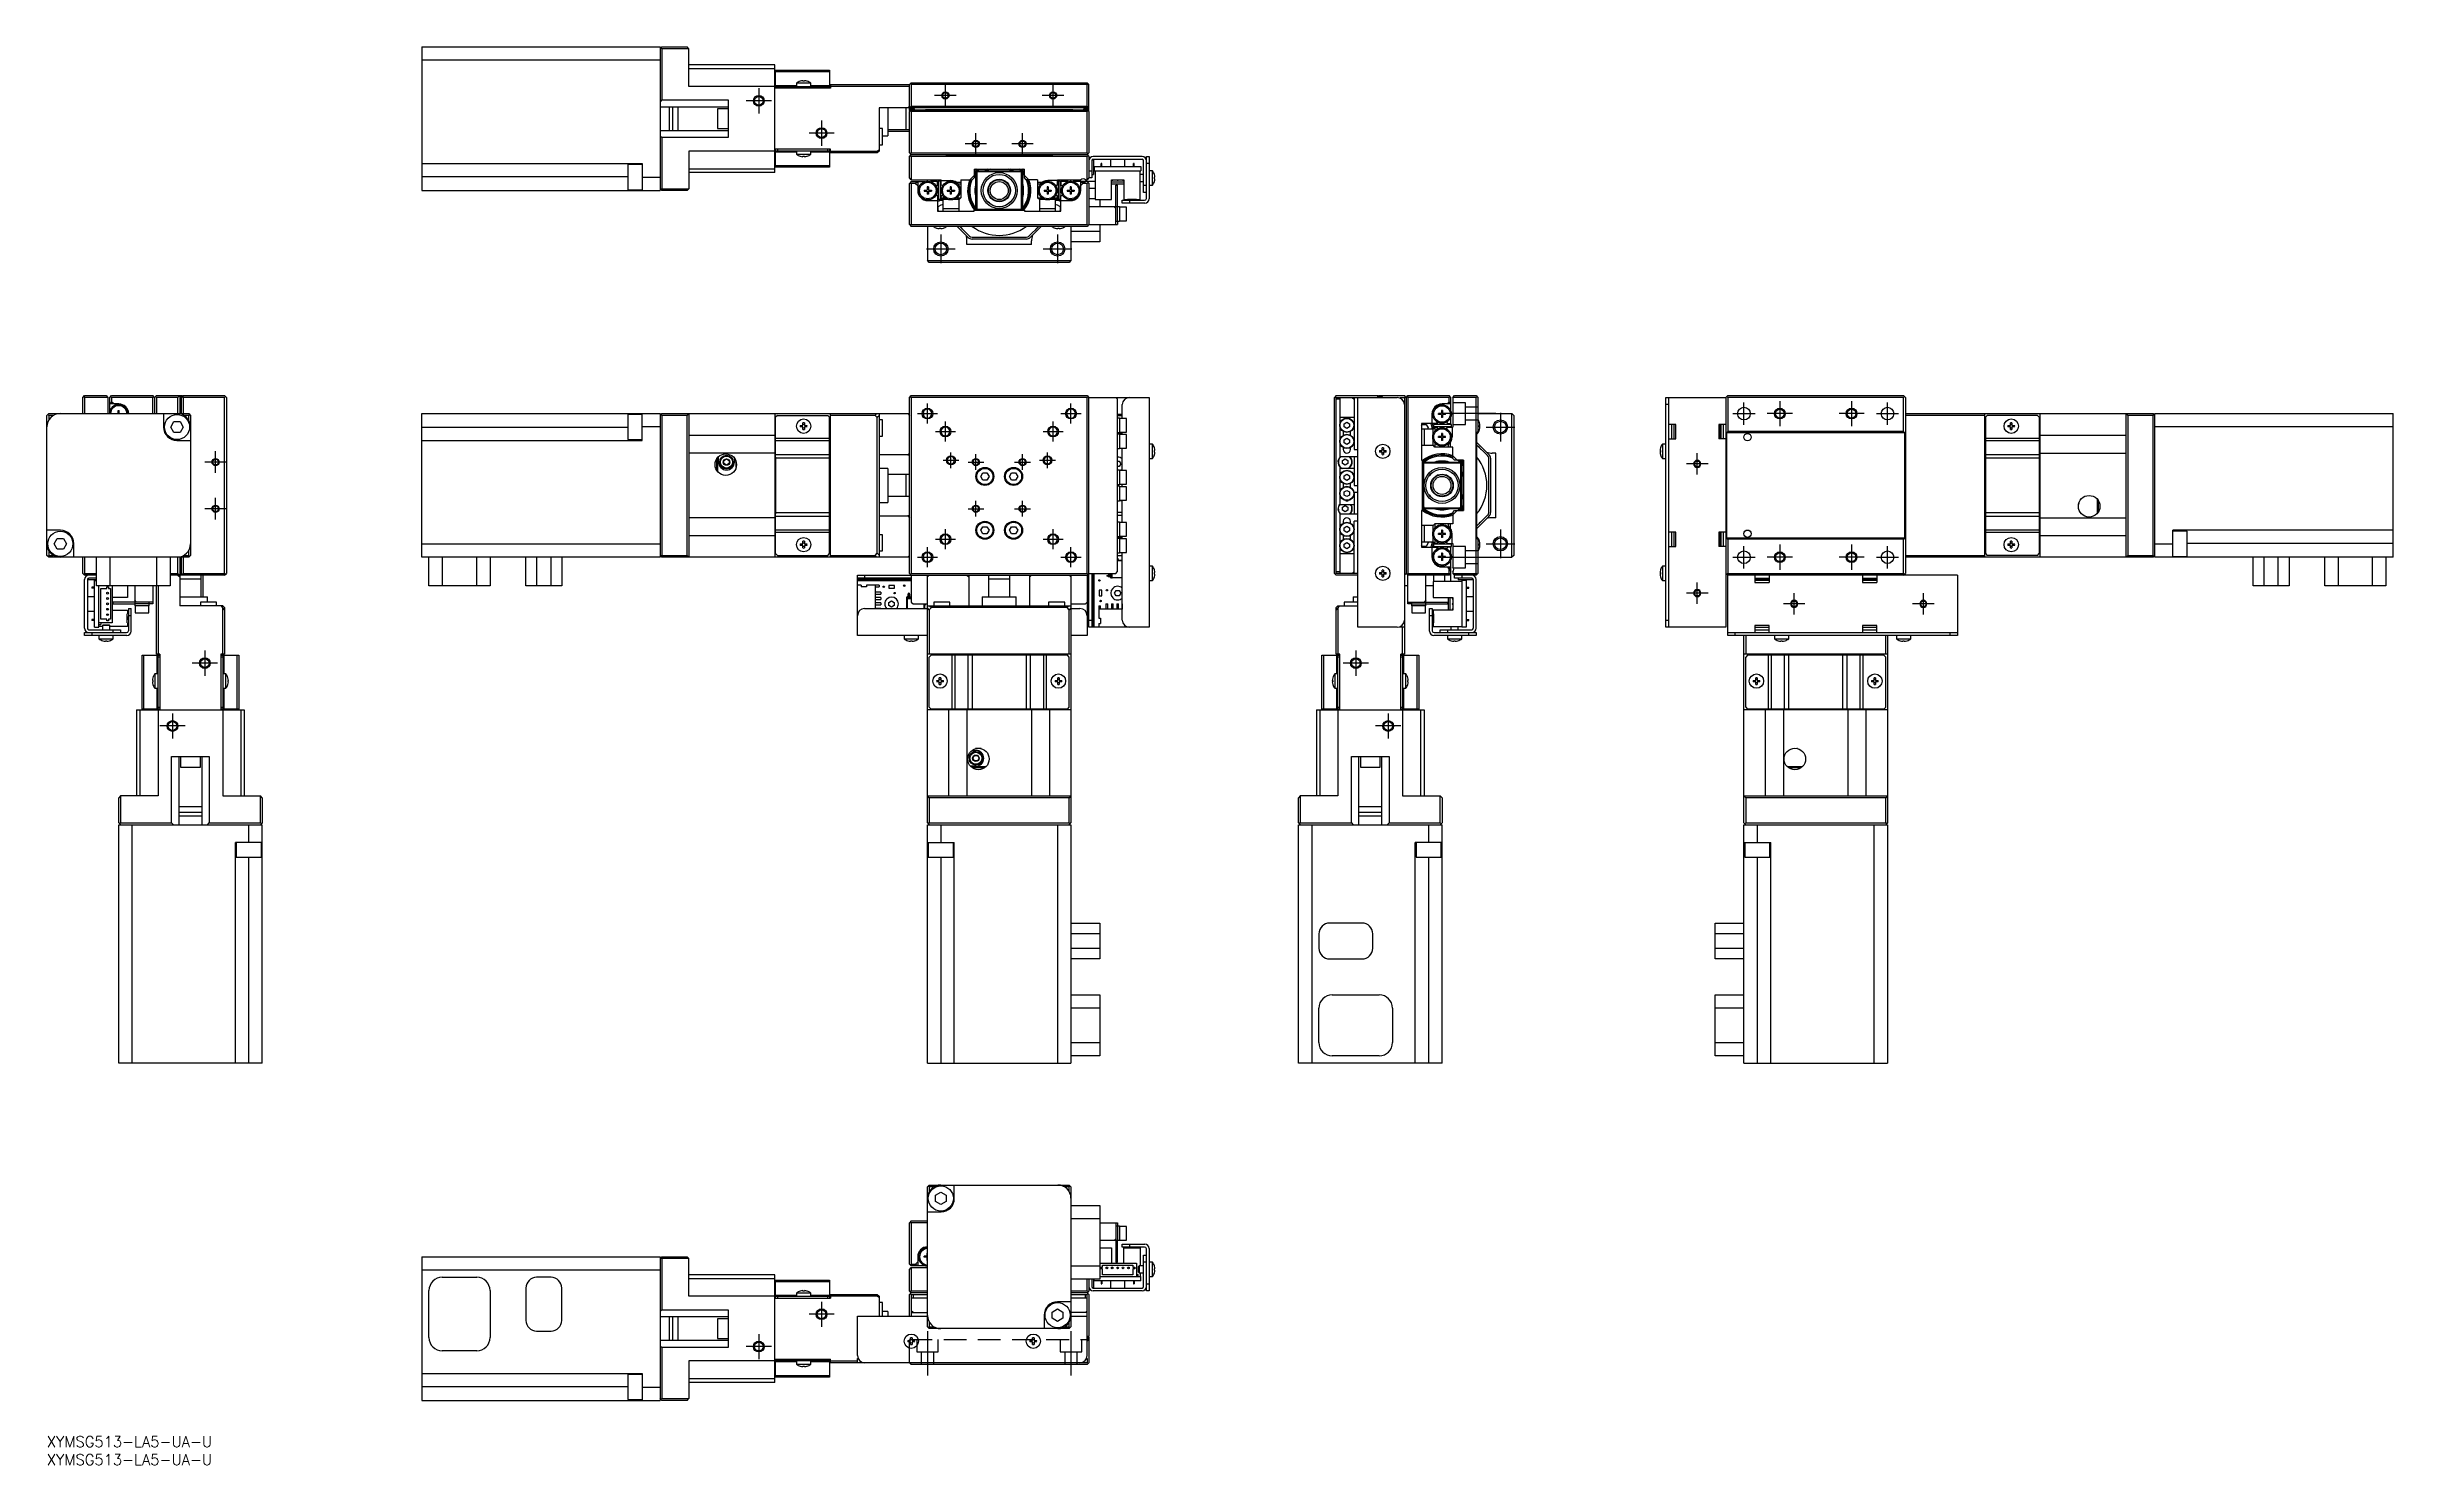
# Model space of a CAD drawing. Extents: x 0 to 654, y -8 to 387.
import ezdxf

# ---------------------------------------------------------------- set-up
doc = ezdxf.new("R2010")
doc.units = 0
doc.header["$LTSCALE"] = 0.5
doc.linetypes.add('CENTER', pattern=[50.8, 31.75, -6.35, 6.35, -6.35])
doc.linetypes.add('DASHED', pattern=[19.05, 12.7, -6.35])
for name, color, linetype in [('MSM_CENTER', 1, 'CENTER'), ('MSM_CONTINUOUS', 7, 'CONTINUOUS'), ('MSM_DASHED', 4, 'DASHED'), ('MSM_NARROW', 5, 'CONTINUOUS'), ('MSM_PART_NUMBER', 7, 'CONTINUOUS')]:
    doc.layers.add(name, color=color, linetype=linetype)
doc.styles.get("Standard").update_dxf_attribs({"font": 'txt.shx', "height": 1, "bigfont": 'bigfont.shx'})

# ---------------------------------------------------------------- blocks, each defined once
blk = doc.blocks.new('*U2')
at = {"layer": 'MSM_PART_NUMBER'}
blk.add_text('XYMSG513-LA5-UA-U', height=3, dxfattribs=at).set_placement((0, -3))
blk = doc.blocks.new('*U3')
at = {"layer": 'MSM_PART_NUMBER'}
blk.add_text('XYMSG513-LA5-UA-U', height=3, dxfattribs=at).set_placement((0, -8))

msp = doc.modelspace()

# ---------------------------------------------------------------- linework, layer by layer
at = {"layer": 'MSM_CENTER'}
for p, q in [((198.37, 375.49), (198.37, 368.49)), ((253.37, 373.49), (247.37, 373.49)), ((250.37, 370.49), (250.37, 376.49)), ((283.37, 373.49), (277.37, 373.49)), ((280.37, 370.49), (280.37, 376.49)), ((201.87, 371.99), (194.87, 371.99)), ((215.87, 366.49), (215.87, 359.49)), ((219.37, 362.99), (212.37, 362.99)), ((261.87, 359.99), (255.87, 359.99)), ((258.87, 356.99), (258.87, 362.99)), ((274.87, 359.99), (268.87, 359.99)), ((271.87, 356.99), (271.87, 362.99)), ((249.11, 334.72), (249.11, 326.72)), ((281.64, 334.72), (281.64, 326.72)), ((245.11, 330.72), (253.11, 330.72)), ((277.64, 330.72), (285.64, 330.72)), ((472.89, 281.76), (472.89, 287.96)), ((482.89, 288.36), (482.89, 281.36)), ((502.89, 288.36), (502.89, 281.36)), ((512.89, 281.76), (512.89, 287.96)), ((242.57, 284.86), (248.17, 284.86)), ((245.37, 282.06), (245.37, 287.66)), ((250.37, 277.06), (250.37, 282.66)), ((280.37, 277.06), (280.37, 282.66)), ((282.57, 284.86), (288.17, 284.86)), ((285.37, 282.06), (285.37, 287.66)), ((403.76, 284.86), (388.76, 284.86)), ((405.02, 285.12), (405.02, 277.12)), ((469.79, 284.86), (475.99, 284.86)), ((486.39, 284.86), (479.39, 284.86)), ((506.39, 284.86), (499.39, 284.86)), ((509.79, 284.86), (515.99, 284.86)), ((247.57, 279.86), (253.17, 279.86)), ((277.57, 279.86), (283.17, 279.86)), ((401.02, 281.12), (409.02, 281.12)), ((50, 271.36), (44, 271.36)), ((47, 268.36), (47, 274.36)), ((249.72, 271.86), (254.12, 271.86)), ((251.92, 269.66), (251.92, 274.06)), ((256.67, 271.36), (261.07, 271.36)), ((258.87, 269.16), (258.87, 273.56)), ((269.67, 271.36), (274.07, 271.36)), ((271.87, 269.16), (271.87, 273.56)), ((276.62, 271.86), (281.02, 271.86)), ((278.82, 269.66), (278.82, 274.06)), ((462.89, 270.86), (456.89, 270.86)), ((459.89, 267.86), (459.89, 273.86)), ((50, 258.36), (44, 258.36)), ((47, 255.36), (47, 261.36)), ((256.67, 258.36), (261.07, 258.36)), ((258.87, 256.16), (258.87, 260.56)), ((269.67, 258.36), (274.07, 258.36)), ((271.87, 256.16), (271.87, 260.56)), ((247.57, 249.86), (253.17, 249.86)), ((250.37, 247.06), (250.37, 252.66)), ((277.57, 249.86), (283.17, 249.86)), ((280.37, 247.06), (280.37, 252.66)), ((401.02, 248.6), (409.02, 248.6)), ((405.02, 252.6), (405.02, 244.6)), ((242.57, 244.86), (248.17, 244.86)), ((245.37, 242.06), (245.37, 247.66)), ((282.57, 244.86), (288.17, 244.86)), ((285.37, 242.06), (285.37, 247.66)), ((388.76, 244.86), (403.76, 244.86)), ((469.79, 244.86), (475.99, 244.86)), ((472.89, 241.76), (472.89, 247.96)), ((486.39, 244.86), (479.39, 244.86)), ((482.89, 248.36), (482.89, 241.36)), ((506.39, 244.86), (499.39, 244.86)), ((502.89, 248.36), (502.89, 241.36)), ((509.79, 244.86), (515.99, 244.86)), ((512.89, 241.76), (512.89, 247.96)), ((459.89, 231.86), (459.89, 237.86)), ((462.89, 234.86), (456.89, 234.86)), ((489.89, 231.86), (483.89, 231.86)), ((486.89, 228.86), (486.89, 234.86)), ((525.89, 231.86), (519.89, 231.86)), ((522.89, 228.86), (522.89, 234.86)), ((44, 218.86), (44, 211.86)), ((364.76, 218.86), (364.76, 211.86)), ((47.5, 215.36), (40.5, 215.36)), ((368.26, 215.36), (361.26, 215.36)), ((38.5, 197.86), (31.5, 197.86)), ((35, 201.36), (35, 194.36)), ((377.26, 197.86), (370.26, 197.86)), ((373.76, 201.36), (373.76, 194.36)), ((219.37, 34), (212.37, 34)), ((215.87, 37.5), (215.87, 30.5)), ((198.37, 28.5), (198.37, 21.5)), ((245.37, 29.26), (245.37, 16.95)), ((285.37, 29.26), (285.37, 16.95)), ((201.87, 25), (194.87, 25))]:
    msp.add_line(p, q, dxfattribs=at)
at = {"layer": 'MSM_CONTINUOUS'}
for p, q in [((104.47, 386.99), (170.87, 386.99)), ((104.47, 386.99), (104.47, 346.99)), ((170.87, 386.99), (170.87, 346.99)), ((171.37, 386.99), (170.87, 386.49)), ((171.12, 386.74), (171.37, 386.49)), ((171.37, 386.99), (178.37, 386.99)), ((178.87, 386.49), (171.37, 386.49)), ((171.37, 386.49), (171.37, 372.24)), ((178.87, 386.49), (178.37, 386.99)), ((178.87, 375.99), (178.87, 386.49)), ((170.87, 383.29), (104.47, 383.29)), ((202.87, 381.99), (178.87, 381.99)), ((178.87, 380.99), (202.87, 380.99)), ((202.87, 351.99), (202.87, 381.99)), ((203.07, 375.49), (203.07, 380.49)), ((203.07, 380.49), (218.07, 380.49)), ((218.07, 380.05), (203.07, 380.05)), ((218.07, 380.49), (218.07, 375.49)), ((202.87, 375.99), (178.87, 375.99)), ((218.37, 375.49), (202.87, 375.49)), ((203.07, 376.28), (208.87, 376.28)), ((203.07, 375.99), (218.07, 375.99)), ((203.57, 375.99), (203.57, 375.49)), ((212.87, 376.89), (208.87, 376.89)), ((208.87, 376.89), (208.87, 375.99)), ((209.94, 377.44), (209.92, 377.44)), ((210.67, 377.44), (210.67, 377.58)), ((211.07, 377.44), (210.67, 377.44)), ((211.07, 377.58), (211.07, 377.44)), ((211.82, 377.44), (211.8, 377.44)), ((212.87, 375.99), (212.87, 376.89)), ((212.87, 376.28), (218.07, 376.28)), ((217.57, 375.49), (217.57, 375.99)), ((218.37, 376.49), (218.37, 375.49)), ((218.37, 376.49), (240.37, 376.49)), ((240.37, 375.99), (218.37, 375.99)), ((240.87, 376.99), (240.37, 376.49)), ((240.37, 369.29), (240.37, 376.49)), ((240.62, 376.74), (240.87, 376.49)), ((240.87, 376.99), (289.87, 376.99)), ((289.87, 376.49), (240.87, 376.49)), ((240.87, 376.49), (240.87, 370.49)), ((290.37, 376.49), (289.87, 376.99)), ((289.87, 376.49), (290.12, 376.74)), ((289.87, 370.49), (289.87, 376.49)), ((290.37, 369.29), (290.37, 376.49)), ((171.37, 372.24), (170.87, 371.74)), ((189.87, 370.24), (170.87, 370.24)), ((171.37, 372.24), (189.87, 372.24)), ((173.37, 370.24), (173.37, 363.74)), ((174.37, 370.24), (174.37, 363.74)), ((175.87, 363.74), (175.87, 370.24)), ((186.87, 369.74), (186.87, 364.24)), ((189.87, 369.74), (186.87, 369.74)), ((189.87, 372.24), (189.87, 361.74)), ((290.37, 369.99), (231.87, 369.99)), ((231.87, 369.99), (231.87, 357.99)), ((234.37, 369.99), (234.37, 362.24)), ((239.37, 369.99), (239.37, 363.99)), ((240.37, 370.49), (239.87, 369.99)), ((240.87, 370.49), (240.37, 369.99)), ((240.37, 369.79), (241.77, 369.79)), ((240.87, 369.49), (240.37, 368.99)), ((240.47, 369.19), (240.37, 369.29)), ((240.37, 357.49), (240.37, 368.99)), ((240.47, 369.09), (240.47, 369.29)), ((240.87, 368.99), (240.62, 369.24)), ((241.47, 369.59), (240.77, 369.59)), ((240.77, 369.59), (240.77, 369.39)), ((240.87, 370.49), (289.87, 370.49)), ((240.87, 369.49), (289.87, 369.49)), ((240.87, 368.99), (240.87, 357.49)), ((289.87, 368.99), (240.87, 368.99)), ((241.47, 369.49), (241.47, 369.59)), ((241.77, 369.49), (241.77, 369.79)), ((244.87, 369.6), (244.87, 369.49)), ((244.87, 369.6), (285.87, 369.6)), ((285.87, 369.6), (285.87, 369.49)), ((290.37, 369.79), (288.97, 369.79)), ((288.97, 369.49), (288.97, 369.79)), ((289.97, 369.59), (289.27, 369.59)), ((289.27, 369.59), (289.27, 369.49)), ((290.37, 369.99), (289.87, 370.49)), ((290.37, 368.99), (289.87, 369.49)), ((290.12, 369.24), (289.87, 368.99)), ((289.87, 357.49), (289.87, 368.99)), ((289.97, 369.39), (289.97, 369.59)), ((290.37, 369.29), (290.27, 369.19)), ((290.27, 369.29), (290.27, 369.09)), ((290.37, 368.99), (290.37, 357.49)), ((170.87, 363.74), (189.87, 363.74)), ((170.87, 362.24), (171.37, 361.74)), ((171.37, 361.74), (171.37, 347.49)), ((189.87, 361.74), (171.37, 361.74)), ((186.87, 364.24), (189.87, 364.24)), ((232.87, 364.24), (231.87, 364.24)), ((231.87, 359.74), (232.87, 359.74)), ((232.87, 359.74), (232.87, 364.24)), ((232.87, 362.24), (234.37, 362.24)), ((234.37, 363.99), (240.37, 363.99)), ((234.37, 363.49), (240.37, 363.49)), ((104.47, 354.48), (165.87, 354.48)), ((161.87, 354.22), (161.87, 347.22)), ((165.87, 354.22), (161.87, 354.22)), ((165.87, 354.48), (165.87, 346.99)), ((202.87, 357.99), (178.87, 357.99)), ((178.87, 357.99), (178.87, 347.49)), ((218.37, 358.49), (202.87, 358.49)), ((203.07, 353.49), (203.07, 358.49)), ((218.07, 357.99), (203.07, 357.99)), ((208.87, 357.7), (203.07, 357.7)), ((203.07, 353.93), (218.07, 353.93)), ((218.07, 353.49), (203.07, 353.49)), ((203.57, 358.49), (203.57, 357.99)), ((208.87, 357.99), (208.87, 357.09)), ((208.87, 357.09), (212.87, 357.09)), ((209.92, 356.53), (209.94, 356.53)), ((210.67, 356.53), (211.07, 356.53)), ((210.67, 356.4), (210.67, 356.53)), ((211.07, 356.53), (211.07, 356.4)), ((211.8, 356.53), (211.82, 356.53)), ((212.87, 357.09), (212.87, 357.99)), ((218.07, 357.7), (212.87, 357.7)), ((217.57, 357.99), (217.57, 358.49)), ((218.07, 358.49), (218.07, 353.49)), ((218.37, 357.49), (218.37, 358.49)), ((218.37, 357.99), (231.26, 357.99)), ((231.37, 357.49), (218.37, 357.49)), ((230.76, 357.49), (231.26, 357.99)), ((231.26, 357.99), (231.87, 358.29)), ((231.87, 357.99), (231.37, 357.49)), ((240.37, 357.49), (240.87, 356.99)), ((240.37, 356.49), (240.87, 356.99)), ((240.37, 350.49), (240.37, 356.49)), ((240.62, 357.24), (240.87, 357.49)), ((240.87, 356.49), (240.62, 356.74)), ((240.87, 357.49), (289.87, 357.49)), ((240.87, 356.99), (289.87, 356.99)), ((240.87, 356.49), (240.87, 349.99)), ((289.87, 356.49), (240.87, 356.49)), ((250.37, 356.99), (250.72, 356.64)), ((250.87, 356.89), (250.47, 356.89)), ((250.72, 356.64), (280.02, 356.64)), ((250.87, 356.64), (250.87, 356.89)), ((253.31, 356.64), (253.66, 356.99)), ((254.37, 356.99), (254.02, 356.64)), ((276.72, 356.64), (276.37, 356.99)), ((277.08, 356.99), (277.43, 356.64)), ((280.27, 356.89), (279.87, 356.89)), ((279.87, 356.89), (279.87, 356.64)), ((280.02, 356.64), (280.37, 356.99)), ((289.87, 357.49), (290.12, 357.24)), ((289.87, 356.99), (290.37, 357.49)), ((289.87, 356.99), (290.37, 356.49)), ((290.12, 356.74), (289.87, 356.49)), ((289.87, 349.99), (289.87, 356.49)), ((290.37, 356.49), (290.37, 350.49)), ((291.17, 355.29), (291.17, 350.49)), ((291.67, 355.49), (291.23, 355.49)), ((305.17, 356.49), (291.57, 356.49)), ((291.57, 355.69), (305.17, 355.69)), ((291.67, 355.49), (291.67, 351.49)), ((291.67, 353.19), (291.87, 353.19)), ((291.87, 353.69), (304.87, 353.69)), ((291.87, 353.69), (291.87, 352.49)), ((294, 354.49), (293.75, 354.49)), ((293.75, 353.69), (293.75, 354.49)), ((294, 353.69), (294, 354.49)), ((296.37, 355.69), (296.37, 353.69)), ((300.37, 353.69), (300.37, 355.69)), ((303, 354.49), (302.75, 354.49)), ((302.75, 353.69), (302.75, 354.49)), ((303, 353.69), (303, 354.49)), ((304.87, 353.69), (304.87, 352.49)), ((305.57, 346.49), (305.57, 355.29)), ((306.37, 344.79), (306.37, 356.49)), ((306.37, 356.49), (307.17, 356.49)), ((307.17, 354.49), (306.37, 354.49)), ((307.17, 356.49), (307.17, 344.69)), ((161.87, 350.78), (104.47, 350.78)), ((104.47, 346.99), (170.87, 346.99)), ((161.87, 347.22), (165.87, 347.22)), ((165.87, 350.69), (170.87, 350.69)), ((171.37, 346.99), (170.87, 347.49)), ((171.37, 347.49), (171.12, 347.24)), ((171.37, 347.49), (178.87, 347.49)), ((178.37, 346.99), (171.37, 346.99)), ((178.37, 346.99), (178.87, 347.49)), ((202.87, 352.99), (178.87, 352.99)), ((202.87, 351.99), (178.87, 351.99)), ((240.87, 349.99), (240.37, 350.49)), ((240.87, 349.49), (240.37, 348.99)), ((240.37, 337.49), (240.37, 348.99)), ((240.87, 348.99), (240.62, 349.24)), ((240.87, 349.99), (249.17, 349.99)), ((240.87, 349.49), (244.76, 349.49)), ((240.87, 348.99), (240.87, 337.49)), ((242.07, 348.99), (240.87, 348.99)), ((242.67, 349.41), (242.07, 348.99)), ((242.07, 348.99), (242.67, 348.39)), ((242.67, 349.49), (242.67, 346.99)), ((244.47, 347.13), (244.47, 346.84)), ((244.47, 347.13), (245.27, 347.13)), ((244.47, 346.84), (245.27, 346.84)), ((245, 347.13), (245, 346.84)), ((245.62, 347.99), (245.33, 347.99)), ((245.33, 347.99), (245.33, 347.19)), ((245.33, 347.46), (245.62, 347.46)), ((245.33, 346.78), (245.33, 345.99)), ((245.33, 346.52), (245.62, 346.52)), ((245.37, 349.59), (245.37, 349.99)), ((245.62, 347.99), (245.62, 347.19)), ((245.62, 346.78), (245.62, 345.99)), ((245.68, 347.13), (246.47, 347.13)), ((245.68, 346.84), (246.47, 346.84)), ((245.94, 346.84), (245.94, 347.13)), ((248.17, 349.49), (246.19, 349.49)), ((246.47, 347.13), (246.47, 346.84)), ((247.88, 348.36), (248.17, 348.53)), ((248.17, 348.53), (248.17, 349.49)), ((248.97, 349.6), (248.37, 349.6)), ((248.37, 349.6), (248.37, 344.6)), ((248.97, 344.6), (248.97, 349.6)), ((249.17, 348.53), (249.17, 349.99)), ((249.17, 349.79), (251.87, 349.79)), ((249.47, 348.36), (249.17, 348.53)), ((250.87, 347.13), (250.87, 346.84)), ((250.87, 347.13), (251.67, 347.13)), ((250.87, 346.84), (251.67, 346.84)), ((251.4, 347.13), (251.4, 346.84)), ((252.02, 347.99), (251.73, 347.99)), ((251.73, 347.99), (251.73, 347.19)), ((251.73, 347.46), (252.02, 347.46)), ((251.73, 346.78), (251.73, 345.99)), ((251.73, 346.52), (252.02, 346.52)), ((252.02, 347.99), (252.02, 347.19)), ((252.02, 346.78), (252.02, 345.99)), ((252.08, 347.13), (252.87, 347.13)), ((252.08, 346.84), (252.87, 346.84)), ((252.34, 346.84), (252.34, 347.13)), ((252.87, 347.13), (252.87, 346.84)), ((253.47, 349.29), (254.67, 349.29)), ((254.67, 348.79), (254.02, 348.79)), ((254.67, 349.99), (257.87, 349.99)), ((254.67, 349.99), (254.67, 344.99)), ((257.16, 349.99), (258.37, 351.2)), ((258.37, 350.49), (257.87, 349.99)), ((258.37, 352.99), (272.37, 352.99)), ((258.37, 352.99), (258.37, 350.49)), ((258.87, 351.69), (259.17, 351.99)), ((258.87, 342.29), (258.87, 351.69)), ((259.37, 352.19), (259.17, 351.99)), ((259.17, 351.99), (259.17, 341.99)), ((259.37, 352.19), (259.67, 352.49)), ((271.37, 352.19), (259.37, 352.19)), ((259.67, 352.49), (271.07, 352.49)), ((271.07, 352.49), (271.37, 352.19)), ((271.57, 351.99), (271.37, 352.19)), ((271.57, 341.99), (271.57, 351.99)), ((271.57, 351.99), (271.87, 351.69)), ((271.87, 351.69), (271.87, 342.29)), ((272.37, 350.49), (272.37, 352.99)), ((272.37, 351.2), (273.58, 349.99)), ((272.87, 349.99), (272.37, 350.49)), ((276.07, 349.99), (272.87, 349.99)), ((276.07, 349.99), (276.07, 344.99)), ((276.07, 349.29), (277.28, 349.29)), ((276.73, 348.79), (276.07, 348.79)), ((277.87, 347.13), (278.67, 347.13)), ((277.87, 347.13), (277.87, 346.84)), ((277.87, 346.84), (278.67, 346.84)), ((278.4, 347.13), (278.4, 346.84)), ((278.73, 347.99), (278.73, 347.19)), ((279.02, 347.99), (278.73, 347.99)), ((278.73, 347.46), (279.02, 347.46)), ((278.73, 346.78), (278.73, 345.99)), ((278.73, 346.52), (279.02, 346.52)), ((281.57, 349.79), (278.87, 349.79)), ((279.02, 347.99), (279.02, 347.19)), ((279.02, 346.78), (279.02, 345.99)), ((279.08, 347.13), (279.87, 347.13)), ((279.08, 346.84), (279.87, 346.84)), ((279.34, 346.84), (279.34, 347.13)), ((279.87, 347.13), (279.87, 346.84)), ((281.57, 348.53), (281.28, 348.36)), ((281.57, 349.99), (288.11, 349.99)), ((281.57, 348.53), (281.57, 349.99)), ((282.37, 349.6), (281.77, 349.6)), ((281.77, 349.6), (281.77, 344.6)), ((282.37, 344.6), (282.37, 349.6)), ((282.57, 349.49), (282.57, 348.53)), ((284.56, 349.49), (282.57, 349.49)), ((282.57, 348.53), (282.87, 348.36)), ((284.27, 347.13), (285.07, 347.13)), ((284.27, 347.13), (284.27, 346.84)), ((284.27, 346.84), (285.07, 346.84)), ((284.8, 347.13), (284.8, 346.84)), ((285.13, 347.99), (285.13, 347.19)), ((285.42, 347.99), (285.13, 347.99)), ((285.13, 347.46), (285.42, 347.46)), ((285.13, 346.78), (285.13, 345.99)), ((285.13, 346.52), (285.42, 346.52)), ((285.37, 349.59), (285.37, 349.99)), ((285.42, 347.99), (285.42, 347.19)), ((285.42, 346.78), (285.42, 345.99)), ((285.48, 347.13), (286.27, 347.13)), ((285.48, 346.84), (286.27, 346.84)), ((285.74, 346.84), (285.74, 347.13)), ((292.12, 349.49), (285.99, 349.49)), ((286.27, 347.13), (286.27, 346.84)), ((288.07, 346.99), (288.07, 349.49)), ((288.67, 348.99), (288.07, 349.41)), ((288.07, 348.39), (288.67, 348.99)), ((289.87, 348.99), (288.67, 348.99)), ((289.43, 349.99), (289.87, 349.99)), ((290.37, 350.49), (289.87, 349.99)), ((289.87, 349.49), (290.37, 348.99)), ((290.12, 349.24), (289.87, 348.99)), ((289.87, 337.49), (289.87, 348.99)), ((290.37, 352.49), (291.17, 352.49)), ((291.17, 350.49), (290.37, 350.49)), ((290.37, 348.99), (290.37, 337.49)), ((290.37, 347.69), (292.12, 347.69)), ((291.17, 351.49), (291.67, 351.49)), ((291.87, 352.49), (304.87, 352.49)), ((292.12, 352.49), (292.12, 344.49)), ((296.62, 349.99), (300.12, 349.99)), ((296.62, 344.49), (296.62, 349.99)), ((300.12, 349.29), (296.62, 349.29)), ((300.12, 348.79), (296.62, 348.79)), ((297.87, 337.49), (297.87, 348.49)), ((297.87, 348.49), (298.37, 348.49)), ((298.37, 338.49), (298.37, 348.49)), ((300.12, 349.99), (300.12, 344.49)), ((304.62, 344.49), (304.62, 352.49)), ((305.57, 351.49), (304.62, 351.49)), ((304.62, 349.49), (305.57, 349.49)), ((305.57, 348.49), (306.37, 348.49)), ((308.07, 352.49), (307.17, 352.49)), ((307.17, 348.49), (308.07, 348.49)), ((308.07, 348.49), (308.07, 352.49)), ((308.63, 351.42), (308.63, 351.44)), ((308.63, 350.69), (308.76, 350.69)), ((308.63, 350.29), (308.63, 350.69)), ((308.76, 350.29), (308.63, 350.29)), ((308.63, 349.54), (308.63, 349.56)), ((245.62, 345.99), (245.33, 345.99)), ((245.47, 344.19), (248.17, 344.19)), ((248.17, 345.44), (247.88, 345.61)), ((248.17, 345.44), (248.17, 341.29)), ((248.17, 341.29), (258.37, 341.29)), ((248.37, 344.6), (248.97, 344.6)), ((248.37, 342.57), (249.37, 343.14)), ((248.37, 341.41), (248.37, 342.57)), ((248.58, 341.29), (248.37, 341.41)), ((249.17, 345.44), (249.47, 345.61)), ((249.17, 344.99), (249.17, 345.44)), ((249.17, 344.99), (250.21, 344.99)), ((249.67, 344.49), (249.17, 344.99)), ((249.37, 343.14), (249.67, 342.97)), ((251.16, 344.49), (249.67, 344.49)), ((249.67, 344.49), (249.67, 341.29)), ((249.67, 341.99), (254.17, 341.99)), ((252.02, 345.99), (251.73, 345.99)), ((254.17, 344.49), (252.59, 344.49)), ((253.53, 344.99), (254.67, 344.99)), ((254.67, 344.99), (254.17, 344.49)), ((254.17, 341.29), (254.17, 344.49)), ((258.37, 341.29), (258.37, 341.49)), ((258.37, 341.49), (272.37, 341.49)), ((259.17, 341.99), (258.87, 342.29)), ((259.17, 341.99), (259.37, 341.79)), ((259.37, 341.79), (271.37, 341.79)), ((259.67, 341.49), (259.37, 341.79)), ((262.21, 343.79), (262.4, 343.79)), ((262.62, 343.56), (262.4, 343.79)), ((262.62, 343.56), (262.45, 343.56)), ((262.62, 343.43), (262.62, 343.56)), ((262.62, 343.43), (262.62, 343.43)), ((268.35, 343.79), (268.12, 343.56)), ((268.29, 343.56), (268.12, 343.56)), ((268.12, 343.56), (268.12, 343.43)), ((268.35, 343.79), (268.54, 343.79)), ((271.37, 341.79), (271.07, 341.49)), ((271.37, 341.79), (271.57, 341.99)), ((271.87, 342.29), (271.57, 341.99)), ((272.37, 341.49), (272.37, 341.29)), ((272.37, 341.29), (282.57, 341.29)), ((276.07, 344.99), (277.21, 344.99)), ((276.57, 344.49), (276.07, 344.99)), ((278.16, 344.49), (276.57, 344.49)), ((276.57, 344.49), (276.57, 341.29)), ((276.57, 341.99), (281.07, 341.99)), ((279.02, 345.99), (278.73, 345.99)), ((281.07, 344.49), (279.59, 344.49)), ((280.53, 344.99), (281.57, 344.99)), ((281.57, 344.99), (281.07, 344.49)), ((281.07, 341.29), (281.07, 344.49)), ((281.07, 342.97), (281.37, 343.14)), ((281.28, 345.61), (281.57, 345.44)), ((281.37, 343.14), (282.37, 342.57)), ((281.57, 344.99), (281.57, 345.44)), ((281.77, 344.6), (282.37, 344.6)), ((282.37, 341.41), (282.16, 341.29)), ((282.37, 342.57), (282.37, 341.41)), ((282.87, 345.61), (282.57, 345.44)), ((282.57, 341.29), (282.57, 345.44)), ((282.57, 344.19), (285.27, 344.19)), ((285.42, 345.99), (285.13, 345.99)), ((292.12, 344.69), (290.37, 344.69)), ((298.87, 342.49), (290.37, 342.49)), ((292.12, 344.49), (296.62, 344.49)), ((293.37, 344.49), (293.37, 342.49)), ((297.37, 342.49), (297.87, 341.99)), ((298.87, 342.49), (298.87, 338.49)), ((300.87, 342.39), (298.87, 342.39)), ((299.67, 343.49), (299.67, 344.29)), ((299.67, 344.29), (305.87, 344.29)), ((305.97, 343.49), (299.67, 343.49)), ((300.12, 344.49), (301.12, 344.49)), ((300.87, 338.59), (300.87, 342.39)), ((301.12, 344.49), (301.12, 344.59)), ((301.12, 344.59), (303.62, 344.59)), ((301.67, 344.29), (301.67, 343.49)), ((301.92, 344.59), (301.92, 344.49)), ((301.92, 344.49), (302.82, 344.49)), ((302.3, 344.59), (302.3, 344.49)), ((302.45, 344.59), (302.45, 344.49)), ((302.82, 344.59), (302.82, 344.49)), ((303.62, 344.49), (303.62, 344.59)), ((303.62, 344.49), (304.62, 344.49)), ((306.37, 346.49), (305.57, 346.49)), ((240.37, 337.49), (240.87, 336.99)), ((240.62, 337.24), (240.87, 337.49)), ((240.87, 337.49), (289.87, 337.49)), ((289.87, 336.99), (240.87, 336.99)), ((245.37, 336.99), (245.37, 327.49)), ((247.92, 336.53), (247.94, 336.53)), ((248.67, 336.53), (249.07, 336.53)), ((248.67, 336.4), (248.67, 336.53)), ((249.07, 336.53), (249.07, 336.4)), ((249.8, 336.53), (249.82, 336.53)), ((256.73, 333.93), (253.66, 336.99)), ((254.37, 336.99), (257.08, 334.28)), ((257.79, 333.99), (272.96, 333.99)), ((272.96, 333.49), (257.79, 333.49)), ((273.66, 334.28), (276.37, 336.99)), ((277.08, 336.99), (274.02, 333.93)), ((280.92, 336.53), (280.94, 336.53)), ((281.67, 336.53), (282.07, 336.53)), ((281.67, 336.4), (281.67, 336.53)), ((282.07, 336.53), (282.07, 336.4)), ((282.8, 336.53), (282.82, 336.53)), ((285.37, 336.99), (285.37, 327.49)), ((285.37, 335.69), (293.37, 335.69)), ((289.87, 337.49), (290.12, 337.24)), ((290.37, 337.49), (289.87, 336.99)), ((290.37, 337.49), (298.37, 337.49)), ((293.37, 337.49), (293.37, 332.69)), ((297.87, 338.49), (298.87, 338.49)), ((298.37, 338.49), (298.37, 337.49)), ((298.87, 338.59), (300.87, 338.59)), ((245.87, 326.99), (245.37, 327.49)), ((245.37, 327.49), (285.37, 327.49)), ((284.87, 326.99), (245.87, 326.99)), ((256.37, 331.99), (256.37, 332.99)), ((274.37, 331.99), (256.37, 331.99)), ((274.37, 331.99), (274.37, 332.99)), ((285.37, 327.49), (284.87, 326.99)), ((293.37, 332.69), (285.37, 332.69)), ((10, 289.36), (10.5, 289.86)), ((10, 284.86), (10, 289.36)), ((10.25, 289.61), (10.5, 289.36)), ((10.5, 289.86), (16.5, 289.86)), ((10.5, 289.36), (10.5, 284.86)), ((17, 289.36), (10.5, 289.36)), ((16.5, 289.86), (17, 289.36)), ((17, 289.36), (17, 284.86)), ((17.5, 289.36), (18, 289.86)), ((17.5, 285.47), (17.5, 289.36)), ((18, 288.16), (17.58, 287.56)), ((17.75, 289.61), (18, 289.36)), ((18, 289.86), (29.5, 289.86)), ((18, 289.36), (18, 288.16)), ((29.5, 289.36), (18, 289.36)), ((18.6, 287.56), (18, 288.16)), ((30, 289.36), (29.5, 289.86)), ((29.5, 289.36), (29.75, 289.61)), ((29.5, 284.86), (29.5, 289.36)), ((30.5, 289.86), (30, 289.36)), ((30, 289.36), (30, 284.86)), ((30.5, 289.36), (30.25, 289.61)), ((30.5, 289.86), (37.7, 289.86)), ((36.5, 289.36), (30.5, 289.36)), ((30.5, 289.36), (30.5, 284.86)), ((37, 289.86), (36.5, 289.36)), ((36.5, 284.86), (36.5, 289.36)), ((37, 289.86), (37, 284.86)), ((37.2, 289.86), (37.2, 288.46)), ((37.5, 288.46), (37.2, 288.46)), ((37.4, 289.46), (37.4, 288.76)), ((37.6, 289.46), (37.4, 289.46)), ((37.4, 288.76), (37.5, 288.76)), ((38, 289.86), (37.5, 289.36)), ((37.5, 284.86), (37.5, 289.36)), ((37.7, 289.86), (37.8, 289.76)), ((37.7, 289.76), (37.9, 289.76)), ((37.75, 289.61), (38, 289.36)), ((38, 289.86), (49.5, 289.86)), ((49.5, 289.36), (38, 289.36)), ((38, 289.36), (38, 284.86)), ((50, 289.36), (49.5, 289.86)), ((49.5, 289.36), (49.75, 289.61)), ((49.5, 240.36), (49.5, 289.36)), ((50, 289.36), (50, 240.36)), ((240.37, 289.36), (240.87, 289.86)), ((240.37, 240.36), (240.37, 289.36)), ((240.87, 289.36), (240.62, 289.61)), ((240.87, 289.86), (289.87, 289.86)), ((240.87, 289.36), (240.87, 240.36)), ((289.87, 289.36), (240.87, 289.36)), ((289.87, 289.86), (290.37, 289.36)), ((290.12, 289.61), (289.87, 289.36)), ((289.87, 240.36), (289.87, 289.36)), ((290.37, 289.36), (307.17, 289.36)), ((290.37, 225.36), (290.37, 289.36)), ((298.37, 288.86), (297.87, 289.36)), ((298.37, 240.86), (298.37, 288.86)), ((307.17, 289.36), (307.17, 225.36)), ((359.26, 289.86), (358.76, 289.36)), ((358.76, 240.36), (358.76, 289.36)), ((359.01, 289.61), (359.26, 289.36)), ((359.26, 289.86), (370.76, 289.86)), ((359.26, 240.36), (359.26, 289.36)), ((359.26, 289.36), (376.26, 289.36)), ((360.26, 288.86), (359.26, 288.86)), ((360.26, 289.36), (360.26, 272.68)), ((363.76, 289.36), (364.26, 288.86)), ((364.26, 289.36), (364.26, 274.86)), ((365.26, 225.36), (365.26, 289.36)), ((371.26, 289.36), (370.76, 289.86)), ((370.76, 289.36), (371.01, 289.61)), ((370.86, 289.76), (371.06, 289.76)), ((370.96, 289.76), (371.06, 289.86)), ((371.06, 289.86), (378.26, 289.86)), ((371.36, 289.46), (371.16, 289.46)), ((371.36, 289.36), (371.36, 289.46)), ((371.56, 289.86), (371.56, 289.36)), ((372.26, 289.36), (371.76, 289.86)), ((371.76, 289.36), (371.76, 289.86)), ((377.06, 289.36), (378.26, 289.36)), ((377.06, 289.19), (377.06, 289.36)), ((378.76, 289.36), (378.26, 289.86)), ((378.51, 289.61), (378.26, 289.36)), ((378.26, 289.36), (378.26, 217.86)), ((378.76, 289.36), (379.26, 289.86)), ((378.76, 289.36), (378.76, 240.36)), ((379.01, 289.61), (379.26, 289.36)), ((379.26, 289.86), (390.76, 289.86)), ((379.26, 289.36), (379.26, 240.36)), ((390.76, 289.36), (379.26, 289.36)), ((390.76, 288.16), (390.16, 287.56)), ((391.26, 289.36), (390.76, 289.86)), ((390.76, 289.36), (391.01, 289.61)), ((390.76, 288.16), (390.76, 289.36)), ((391.18, 287.56), (390.76, 288.16)), ((391.26, 285.47), (391.26, 289.36)), ((391.76, 289.36), (392.26, 289.86)), ((391.76, 289.36), (391.76, 281.06)), ((398.26, 289.36), (391.76, 289.36)), ((392.26, 289.86), (398.26, 289.86)), ((398.26, 289.86), (398.76, 289.36)), ((398.26, 289.36), (398.51, 289.61)), ((398.26, 240.36), (398.26, 289.36)), ((398.76, 289.36), (398.76, 279.86)), ((451.09, 225.36), (451.09, 289.36)), ((451.09, 289.36), (467.89, 289.36)), ((451.89, 289.36), (451.89, 225.36)), ((467.89, 289.36), (468.39, 289.86)), ((467.89, 289.36), (467.89, 225.36)), ((468.14, 289.61), (468.39, 289.36)), ((468.39, 289.86), (517.39, 289.86)), ((468.39, 289.36), (468.39, 279.86)), ((517.39, 289.36), (468.39, 289.36)), ((517.89, 289.36), (517.39, 289.86)), ((517.39, 289.36), (517.64, 289.61)), ((517.39, 279.86), (517.39, 289.36)), ((517.89, 289.36), (517.89, 240.36)), ((0, 284.36), (0.5, 284.86)), ((0, 245.36), (0, 284.36)), ((0.25, 284.61), (0.5, 284.36)), ((0.5, 284.86), (39.5, 284.86)), ((0.5, 284.36), (0.5, 283.02)), ((1.84, 284.36), (0.5, 284.36)), ((20, 287.56), (17.5, 287.56)), ((19, 284.9), (19.79, 284.9)), ((19, 284.9), (19, 284.86)), ((19.54, 284.86), (19.53, 284.9)), ((19.85, 285.76), (20.14, 285.76)), ((19.85, 284.96), (19.85, 285.76)), ((20.14, 285.23), (19.85, 285.23)), ((20.14, 284.96), (20.14, 285.76)), ((20.2, 284.9), (21, 284.9)), ((20.46, 284.86), (20.47, 284.9)), ((21, 284.9), (21, 284.86)), ((32.51, 284.86), (32.51, 281.07)), ((34.53, 281.12), (35.4, 282.62)), ((35.4, 282.62), (37.13, 282.62)), ((37.13, 282.62), (38, 281.12)), ((37.39, 285.36), (37.5, 285.36)), ((37.39, 284.86), (37.39, 285.36)), ((39.5, 284.36), (38.16, 284.36)), ((39.5, 284.86), (40, 284.36)), ((39.75, 284.61), (39.5, 284.36)), ((39.5, 283.02), (39.5, 284.36)), ((40, 284.36), (40, 245.36)), ((104.47, 244.86), (104.47, 284.86)), ((104.47, 284.86), (170.87, 284.86)), ((161.87, 284.62), (161.87, 277.62)), ((165.87, 284.62), (161.87, 284.62)), ((165.87, 277.37), (165.87, 284.86)), ((170.87, 281.16), (165.87, 281.16)), ((170.87, 284.86), (170.87, 244.86)), ((171.37, 284.86), (170.87, 284.36)), ((171.12, 284.61), (171.37, 284.36)), ((171.37, 284.86), (240.37, 284.86)), ((171.37, 284.36), (171.37, 245.36)), ((178.37, 284.36), (171.37, 284.36)), ((178.37, 284.36), (178.87, 284.86)), ((178.37, 245.36), (178.37, 284.36)), ((178.87, 284.86), (178.87, 244.86)), ((202.87, 284.86), (202.87, 244.86)), ((203.57, 284.36), (203.07, 283.86)), ((203.07, 245.86), (203.07, 283.86)), ((203.57, 284.36), (217.57, 284.36)), ((209.94, 281.56), (210.67, 281.56)), ((210.67, 281.16), (209.94, 281.16)), ((210.67, 281.56), (210.67, 282.29)), ((210.67, 280.43), (210.67, 281.16)), ((211.07, 282.29), (211.07, 281.56)), ((211.07, 281.56), (211.8, 281.56)), ((211.8, 281.16), (211.07, 281.16)), ((211.07, 281.16), (211.07, 280.43)), ((218.07, 283.86), (217.57, 284.36)), ((218.07, 245.86), (218.07, 283.86)), ((218.37, 244.86), (218.37, 284.86)), ((230.76, 284.36), (218.37, 284.36)), ((230.76, 284.36), (231.26, 284.86)), ((231.37, 283.75), (230.76, 284.36)), ((231.87, 284.25), (231.37, 283.75)), ((231.37, 245.97), (231.37, 283.75)), ((231.87, 284.86), (231.87, 244.86)), ((232.87, 283.11), (231.87, 283.11)), ((232.87, 278.61), (232.87, 283.11)), ((239.87, 284.86), (240.37, 284.36)), ((298.37, 284.66), (299.67, 284.66)), ((298.37, 284.36), (299.67, 284.36)), ((298.87, 283.61), (298.37, 283.61)), ((298.87, 283.61), (298.87, 279.61)), ((300.87, 283.51), (298.87, 283.51)), ((299.67, 283.51), (299.67, 287.36)), ((300.87, 279.71), (300.87, 283.51)), ((360.26, 283.86), (364.26, 283.86)), ((361.51, 282.04), (362.26, 282.48)), ((361.51, 281.18), (361.51, 282.04)), ((362.26, 280.74), (361.51, 281.18)), ((362.26, 282.48), (363.01, 282.04)), ((363.01, 281.18), (362.26, 280.74)), ((363.01, 282.04), (363.01, 281.18)), ((387.21, 282.06), (383.06, 282.06)), ((383.06, 282.06), (383.06, 271.86)), ((383.06, 281.65), (383.18, 281.86)), ((383.18, 281.86), (384.33, 281.86)), ((384.33, 281.86), (384.91, 280.86)), ((385.96, 284.76), (385.96, 282.06)), ((386.37, 281.86), (386.37, 281.26)), ((391.37, 281.86), (386.37, 281.86)), ((386.37, 281.26), (391.37, 281.26)), ((387.21, 282.06), (387.38, 282.35)), ((388.55, 284.9), (387.76, 284.9)), ((387.76, 284.61), (387.76, 284.9)), ((388.55, 284.61), (387.76, 284.61)), ((388.29, 284.9), (388.29, 284.61)), ((388.9, 285.76), (388.61, 285.76)), ((388.61, 285.76), (388.61, 284.96)), ((388.9, 285.23), (388.61, 285.23)), ((388.61, 284.55), (388.61, 283.76)), ((388.61, 284.29), (388.9, 284.29)), ((388.9, 283.76), (388.61, 283.76)), ((391.26, 287.56), (388.76, 287.56)), ((388.9, 285.76), (388.9, 284.96)), ((388.9, 284.55), (388.9, 283.76)), ((389.76, 284.9), (388.96, 284.9)), ((389.76, 284.61), (388.96, 284.61)), ((389.23, 284.9), (389.23, 284.61)), ((389.76, 284.61), (389.76, 284.9)), ((390.13, 282.35), (390.3, 282.06)), ((390.3, 282.06), (391.26, 282.06)), ((391.26, 282.06), (391.26, 284.05)), ((391.36, 284.86), (391.76, 284.86)), ((391.37, 281.26), (391.37, 281.86)), ((398.76, 284.86), (408.26, 284.86)), ((399.21, 282.29), (399.21, 282.31)), ((399.21, 281.56), (399.35, 281.56)), ((399.21, 281.16), (399.21, 281.56)), ((399.35, 281.16), (399.21, 281.16)), ((408.26, 244.86), (408.26, 284.86)), ((408.26, 284.86), (408.76, 284.36)), ((408.76, 284.36), (408.76, 245.36)), ((451.89, 287.36), (451.09, 287.36)), ((453.89, 281.86), (451.89, 281.86)), ((452.69, 281.86), (452.69, 277.86)), ((453.39, 281.86), (453.39, 277.86)), ((453.89, 277.86), (453.89, 281.86)), ((467.89, 281.86), (465.89, 281.86)), ((465.89, 281.86), (465.89, 277.86)), ((466.39, 277.86), (466.39, 281.86)), ((466.59, 277.86), (466.59, 281.86)), ((467.09, 281.86), (467.09, 277.86)), ((517.89, 284.86), (586.89, 284.86)), ((539.89, 284.36), (517.89, 284.36)), ((539.89, 284.86), (539.89, 244.86)), ((540.69, 284.36), (540.19, 283.86)), ((540.19, 283.86), (540.19, 245.86)), ((554.69, 284.36), (540.69, 284.36)), ((546.46, 281.56), (547.19, 281.56)), ((547.19, 281.16), (546.46, 281.16)), ((547.19, 281.56), (547.19, 282.29)), ((547.19, 280.43), (547.19, 281.16)), ((547.59, 282.29), (547.59, 281.56)), ((547.59, 281.56), (548.31, 281.56)), ((548.31, 281.16), (547.59, 281.16)), ((547.59, 281.16), (547.59, 280.43)), ((555.19, 283.86), (554.69, 284.36)), ((555.19, 283.86), (555.19, 245.86)), ((555.39, 284.86), (555.39, 244.86)), ((579.39, 244.86), (579.39, 284.86)), ((579.39, 284.86), (579.89, 284.36)), ((579.89, 284.36), (579.89, 245.36)), ((586.89, 284.36), (579.89, 284.36)), ((587.39, 284.36), (586.89, 284.86)), ((586.89, 284.36), (587.14, 284.61)), ((586.89, 245.36), (586.89, 284.36)), ((587.39, 244.86), (587.39, 284.86)), ((587.39, 284.86), (653.79, 284.86)), ((653.79, 281.16), (587.39, 281.16)), ((653.79, 244.86), (653.79, 284.86)), ((35.4, 279.62), (34.53, 281.12)), ((37.13, 279.62), (35.4, 279.62)), ((36.21, 277.37), (40, 277.37)), ((38, 281.12), (37.13, 279.62)), ((104.47, 281.07), (161.87, 281.07)), ((104.47, 277.37), (165.87, 277.37)), ((161.87, 277.62), (165.87, 277.62)), ((178.87, 278.86), (202.87, 278.86)), ((203.07, 274.86), (202.87, 274.86)), ((203.07, 277.98), (218.07, 277.98)), ((218.07, 277.27), (203.07, 277.27)), ((218.37, 274.86), (218.07, 274.86)), ((231.87, 278.61), (232.87, 278.61)), ((298.37, 279.61), (298.87, 279.61)), ((298.37, 279.36), (299.67, 279.36)), ((298.87, 279.11), (298.37, 279.11)), ((298.37, 275.11), (298.87, 275.11)), ((298.87, 279.71), (300.87, 279.71)), ((298.87, 279.11), (298.87, 275.11)), ((300.87, 279.01), (298.87, 279.01)), ((298.87, 275.21), (300.87, 275.21)), ((298.87, 275.19), (299.67, 275.19)), ((299.67, 279.01), (299.67, 279.71)), ((299.67, 269.01), (299.67, 275.21)), ((300.87, 275.21), (300.87, 279.01)), ((308.07, 276.36), (307.17, 276.36)), ((308.07, 272.36), (308.07, 276.36)), ((308.63, 275.29), (308.63, 275.31)), ((361.26, 279.88), (361.26, 278.84)), ((361.26, 275.38), (361.26, 274.86)), ((361.51, 277.54), (362.26, 277.98)), ((361.51, 276.68), (361.51, 277.54)), ((362.26, 276.24), (361.51, 276.68)), ((362.26, 277.98), (363.01, 277.54)), ((363.01, 276.68), (362.26, 276.24)), ((363.01, 277.54), (363.01, 276.68)), ((363.26, 278.84), (363.26, 279.88)), ((363.26, 274.86), (363.26, 275.38)), ((364.26, 274.86), (365.26, 274.86)), ((372.06, 274.56), (372.06, 275.29)), ((372.46, 275.29), (372.46, 274.56)), ((386.26, 280.56), (383.06, 280.56)), ((383.06, 276.06), (386.26, 276.06)), ((383.76, 280.56), (383.76, 276.06)), ((384.91, 280.86), (384.74, 280.56)), ((386.26, 280.56), (386.76, 281.06)), ((386.26, 279.07), (386.26, 280.56)), ((386.26, 276.06), (386.26, 277.65)), ((386.76, 275.56), (386.26, 276.06)), ((386.76, 281.06), (386.76, 280.02)), ((386.76, 281.06), (387.21, 281.06)), ((386.76, 276.7), (386.76, 275.56)), ((391.76, 275.56), (386.76, 275.56)), ((387.21, 281.06), (387.38, 280.77)), ((388.55, 278.5), (387.76, 278.5)), ((387.76, 278.21), (387.76, 278.5)), ((388.55, 278.21), (387.76, 278.21)), ((388.29, 278.5), (388.29, 278.21)), ((388.9, 279.36), (388.61, 279.36)), ((388.61, 279.36), (388.61, 278.56)), ((388.9, 278.83), (388.61, 278.83)), ((388.61, 278.15), (388.61, 277.36)), ((388.61, 277.89), (388.9, 277.89)), ((388.9, 277.36), (388.61, 277.36)), ((388.9, 279.36), (388.9, 278.56)), ((388.9, 278.15), (388.9, 277.36)), ((389.76, 278.5), (388.96, 278.5)), ((389.76, 278.21), (388.96, 278.21)), ((389.23, 278.5), (389.23, 278.21)), ((389.76, 278.21), (389.76, 278.5)), ((390.13, 280.77), (390.3, 281.06)), ((390.3, 281.06), (391.76, 281.06)), ((390.56, 275.56), (390.56, 276.22)), ((391.06, 276.76), (391.06, 275.56)), ((391.56, 281.06), (391.56, 278.36)), ((391.76, 272.36), (391.76, 275.56)), ((398.76, 279.86), (398.41, 279.51)), ((398.41, 279.51), (398.41, 250.21)), ((398.41, 279.36), (398.66, 279.36)), ((398.41, 276.92), (401.82, 273.51)), ((401.46, 273.15), (398.41, 276.21)), ((398.66, 279.36), (398.66, 279.76)), ((399.21, 280.41), (399.21, 280.43)), ((449.63, 275.31), (449.63, 275.29)), ((450.19, 276.36), (450.19, 272.36)), ((451.09, 276.36), (450.19, 276.36)), ((451.89, 277.86), (453.89, 277.86)), ((467.89, 277.86), (465.89, 277.86)), ((468.39, 279.86), (468.04, 279.51)), ((517.74, 279.51), (468.04, 279.51)), ((468.04, 279.51), (468.04, 250.21)), ((517.39, 279.86), (468.39, 279.86)), ((517.74, 279.51), (517.39, 279.86)), ((517.74, 250.21), (517.74, 279.51)), ((540.19, 279.11), (539.89, 279.11)), ((540.19, 278.61), (539.89, 278.61)), ((540.19, 277.98), (555.19, 277.98)), ((555.19, 277.27), (540.19, 277.27)), ((555.39, 279.11), (555.19, 279.11)), ((555.39, 275.86), (555.19, 275.86)), ((555.39, 274.86), (555.19, 274.86)), ((555.39, 278.86), (579.39, 278.86)), ((202.87, 273.86), (178.87, 273.86)), ((186.67, 269), (186.67, 272.32)), ((186.97, 268.62), (186.97, 272.7)), ((187.17, 271.36), (187.17, 272.9)), ((188.62, 271.79), (189.37, 272.23)), ((188.62, 270.93), (188.62, 271.79)), ((189.37, 270.49), (188.62, 270.93)), ((189.37, 272.23), (190.12, 271.79)), ((190.12, 270.93), (189.37, 270.49)), ((190.12, 271.79), (190.12, 270.93)), ((191.57, 272.46), (191.57, 271.36)), ((192.07, 269.89), (192.07, 271.43)), ((203.04, 272.13), (202.87, 272.13)), ((203.04, 269.63), (202.87, 269.63)), ((203.04, 272.74), (203.04, 256.98)), ((203.07, 272.74), (203.04, 272.74)), ((203.07, 271.68), (203.04, 271.68)), ((203.07, 271.1), (203.04, 271.1)), ((203.07, 273.51), (218.07, 273.51)), ((218.07, 272.45), (203.07, 272.45)), ((218.07, 273.11), (218.37, 273.11)), ((218.17, 269.86), (218.07, 269.86)), ((218.17, 259.86), (218.17, 269.86)), ((218.37, 269.66), (218.17, 269.86)), ((239.87, 273.35), (231.87, 273.35)), ((234.37, 269.61), (231.87, 269.61)), ((234.37, 269.61), (234.37, 260.11)), ((240.37, 273.85), (239.87, 273.35)), ((239.87, 273.35), (240.37, 273.17)), ((260.22, 267.36), (260.79, 268.36)), ((260.79, 268.36), (261.95, 268.36)), ((261.95, 268.36), (262.53, 267.36)), ((268.22, 267.36), (268.79, 268.36)), ((268.79, 268.36), (269.95, 268.36)), ((269.95, 268.36), (270.53, 267.36)), ((298.37, 271.61), (298.81, 271.61)), ((298.81, 270.11), (298.37, 270.11)), ((298.87, 269.11), (298.37, 269.11)), ((298.81, 271.61), (299.24, 270.86)), ((299.24, 270.86), (298.81, 270.11)), ((298.87, 269.11), (298.87, 265.11)), ((300.87, 269.01), (298.87, 269.01)), ((300.87, 265.21), (300.87, 269.01)), ((307.17, 272.36), (308.07, 272.36)), ((308.63, 274.56), (308.76, 274.56)), ((308.63, 274.16), (308.63, 274.56)), ((308.76, 274.16), (308.63, 274.16)), ((308.63, 273.41), (308.63, 273.43)), ((365.26, 272.86), (360.26, 272.86)), ((360.26, 270.04), (360.26, 259.56)), ((364.26, 269.56), (360.26, 269.56)), ((361.01, 271.79), (361.76, 272.23)), ((361.01, 270.93), (361.01, 271.79)), ((361.76, 270.49), (361.01, 270.93)), ((361.76, 272.23), (362.51, 271.79)), ((362.51, 270.93), (361.76, 270.49)), ((362.51, 271.79), (362.51, 270.93)), ((364.26, 272.86), (364.26, 264.86)), ((371.33, 274.56), (372.06, 274.56)), ((372.06, 274.16), (371.33, 274.16)), ((372.06, 273.43), (372.06, 274.16)), ((372.46, 274.56), (373.19, 274.56)), ((373.19, 274.16), (372.46, 274.16)), ((372.46, 274.16), (372.46, 273.43)), ((383.06, 271.86), (383.26, 271.86)), ((383.26, 271.86), (383.26, 257.86)), ((383.26, 270.56), (383.56, 270.86)), ((383.76, 271.06), (383.56, 270.86)), ((383.56, 270.86), (383.56, 258.86)), ((383.76, 271.06), (384.06, 271.36)), ((393.76, 271.06), (383.76, 271.06)), ((384.06, 271.36), (393.46, 271.36)), ((391.76, 273.07), (392.96, 271.86)), ((392.26, 271.86), (391.76, 272.36)), ((394.76, 271.86), (392.26, 271.86)), ((393.46, 271.36), (393.76, 271.06)), ((393.96, 270.86), (393.76, 271.06)), ((393.96, 258.86), (393.96, 270.86)), ((393.96, 270.86), (394.26, 270.56)), ((394.26, 270.56), (394.26, 259.16)), ((394.76, 271.86), (394.76, 257.86)), ((401.76, 257.27), (401.76, 272.45)), ((402.26, 272.45), (402.26, 257.27)), ((403.76, 273.86), (402.76, 273.86)), ((403.76, 255.86), (403.76, 273.86)), ((449.5, 274.56), (449.63, 274.56)), ((449.63, 274.16), (449.5, 274.16)), ((449.63, 274.56), (449.63, 274.16)), ((449.63, 273.43), (449.63, 273.41)), ((450.19, 272.36), (451.09, 272.36)), ((539.89, 273.11), (540.19, 273.11)), ((540.09, 269.86), (539.89, 269.66)), ((540.09, 269.86), (540.09, 259.86)), ((540.19, 269.86), (540.09, 269.86)), ((540.19, 273.51), (555.19, 273.51)), ((555.19, 272.45), (540.19, 272.45)), ((555.22, 272.74), (555.19, 272.74)), ((555.19, 271.68), (555.22, 271.68)), ((555.19, 271.1), (555.22, 271.1)), ((555.22, 256.98), (555.22, 272.74)), ((555.39, 272.13), (555.22, 272.13)), ((555.22, 269.63), (555.39, 269.63)), ((555.39, 273.86), (579.39, 273.86)), ((202.87, 267.13), (203.04, 267.13)), ((203.04, 262.59), (202.87, 262.59)), ((240.37, 267.86), (234.37, 267.86)), ((234.37, 261.86), (240.37, 261.86)), ((239.37, 267.86), (239.37, 261.86)), ((260.79, 266.36), (260.22, 267.36)), ((261.95, 266.36), (260.79, 266.36)), ((262.53, 267.36), (261.95, 266.36)), ((268.79, 266.36), (268.22, 267.36)), ((269.95, 266.36), (268.79, 266.36)), ((270.53, 267.36), (269.95, 266.36)), ((298.37, 265.11), (298.87, 265.11)), ((298.87, 264.61), (298.37, 264.61)), ((298.87, 265.21), (300.87, 265.21)), ((298.87, 264.61), (298.87, 260.61)), ((300.87, 264.51), (298.87, 264.51)), ((299.67, 264.51), (299.67, 265.21)), ((300.87, 260.71), (300.87, 264.51)), ((361.26, 265.38), (361.26, 264.34)), ((361.51, 267.54), (362.26, 267.98)), ((361.51, 266.68), (361.51, 267.54)), ((362.26, 266.24), (361.51, 266.68)), ((361.51, 263.04), (362.26, 263.48)), ((361.51, 262.18), (361.51, 263.04)), ((362.26, 261.74), (361.51, 262.18)), ((362.26, 267.98), (363.01, 267.54)), ((363.01, 266.68), (362.26, 266.24)), ((362.26, 263.48), (363.01, 263.04)), ((363.01, 262.18), (362.26, 261.74)), ((363.01, 267.54), (363.01, 266.68)), ((363.01, 263.04), (363.01, 262.18)), ((363.26, 264.34), (363.26, 265.38)), ((364.26, 264.86), (365.26, 264.86)), ((364.26, 262.86), (364.26, 256.86)), ((365.26, 262.86), (364.26, 262.86)), ((385.2, 267.61), (385.33, 267.61)), ((385.33, 262.11), (385.2, 262.11)), ((385.33, 267.61), (385.56, 267.83)), ((385.33, 267.61), (385.33, 267.78)), ((385.33, 261.94), (385.33, 262.11)), ((385.56, 261.88), (385.33, 262.11)), ((385.56, 268.02), (385.56, 267.83)), ((385.56, 261.88), (385.56, 261.7)), ((555.22, 267.13), (555.39, 267.13)), ((555.39, 262.59), (555.22, 262.59)), ((202.87, 255.86), (178.87, 255.86)), ((202.87, 260.09), (203.04, 260.09)), ((202.87, 257.59), (203.04, 257.59)), ((203.07, 258.62), (203.04, 258.62)), ((203.07, 258.04), (203.04, 258.04)), ((203.04, 256.98), (203.07, 256.98)), ((203.07, 257.27), (218.07, 257.27)), ((218.07, 256.21), (203.07, 256.21)), ((218.07, 259.86), (218.17, 259.86)), ((218.37, 256.61), (218.07, 256.61)), ((218.17, 259.86), (218.37, 260.06)), ((231.87, 260.11), (234.37, 260.11)), ((231.87, 256.37), (239.87, 256.37)), ((240.37, 256.55), (239.87, 256.37)), ((239.87, 256.37), (240.37, 255.87)), ((298.37, 260.61), (298.87, 260.61)), ((298.37, 257.41), (299.67, 257.41)), ((299.67, 256.49), (298.37, 256.49)), ((298.87, 260.71), (300.87, 260.71)), ((299.67, 260.61), (298.87, 260.61)), ((299.67, 254.51), (299.67, 260.71)), ((360.26, 259.56), (364.26, 259.56)), ((360.26, 257.04), (360.26, 240.36)), ((365.26, 256.86), (360.26, 256.86)), ((361.01, 258.79), (361.76, 259.23)), ((361.01, 257.93), (361.01, 258.79)), ((361.76, 257.49), (361.01, 257.93)), ((361.76, 259.23), (362.51, 258.79)), ((362.51, 257.93), (361.76, 257.49)), ((362.51, 258.79), (362.51, 257.93)), ((383.26, 257.86), (383.06, 257.86)), ((383.06, 257.86), (383.06, 247.66)), ((383.56, 258.86), (383.26, 259.16)), ((383.56, 258.86), (383.76, 258.66)), ((384.06, 258.36), (383.76, 258.66)), ((383.76, 258.66), (393.76, 258.66)), ((393.46, 258.36), (384.06, 258.36)), ((392.96, 257.86), (391.76, 256.65)), ((391.76, 257.36), (392.26, 257.86)), ((391.76, 257.36), (391.76, 254.16)), ((392.26, 257.86), (394.76, 257.86)), ((393.76, 258.66), (393.46, 258.36)), ((393.76, 258.66), (393.96, 258.86)), ((394.26, 259.16), (393.96, 258.86)), ((398.41, 253.51), (401.46, 256.57)), ((401.82, 256.21), (398.41, 252.8)), ((403.76, 255.86), (402.76, 255.86)), ((539.89, 260.06), (540.09, 259.86)), ((540.19, 256.61), (539.89, 256.61)), ((540.09, 259.86), (540.19, 259.86)), ((540.19, 257.27), (555.19, 257.27)), ((555.19, 256.21), (540.19, 256.21)), ((555.19, 258.62), (555.22, 258.62)), ((555.19, 258.04), (555.22, 258.04)), ((555.19, 256.98), (555.22, 256.98)), ((555.39, 260.09), (555.22, 260.09)), ((555.22, 257.59), (555.39, 257.59)), ((555.39, 255.86), (579.39, 255.86)), ((566.19, 259.64), (566.14, 259.64)), ((566.19, 259.83), (566.19, 259.64)), ((571.29, 261.1), (571.29, 257.02)), ((571.59, 260.72), (571.59, 257.4)), ((3.79, 252.35), (0, 252.35)), ((2, 248.6), (2.87, 250.1)), ((2.87, 247.1), (2, 248.6)), ((2.87, 250.1), (4.6, 250.1)), ((4.6, 250.1), (5.47, 248.6)), ((5.47, 248.6), (4.6, 247.1)), ((7.49, 244.86), (7.49, 248.65)), ((104.47, 248.56), (170.87, 248.56)), ((202.87, 250.86), (178.87, 250.86)), ((202.87, 254.86), (203.07, 254.86)), ((203.07, 252.45), (218.07, 252.45)), ((218.07, 251.74), (203.07, 251.74)), ((209.94, 248.56), (210.67, 248.56)), ((210.67, 248.56), (210.67, 249.29)), ((211.07, 249.29), (211.07, 248.56)), ((211.07, 248.56), (211.8, 248.56)), ((218.07, 254.86), (218.37, 254.86)), ((232.87, 251.11), (231.87, 251.11)), ((232.87, 246.61), (232.87, 251.11)), ((260.22, 252.36), (260.79, 253.36)), ((260.79, 251.36), (260.22, 252.36)), ((260.79, 253.36), (261.95, 253.36)), ((261.95, 251.36), (260.79, 251.36)), ((261.95, 253.36), (262.53, 252.36)), ((262.53, 252.36), (261.95, 251.36)), ((268.22, 252.36), (268.79, 253.36)), ((268.79, 251.36), (268.22, 252.36)), ((268.79, 253.36), (269.95, 253.36)), ((269.95, 251.36), (268.79, 251.36)), ((269.95, 253.36), (270.53, 252.36)), ((270.53, 252.36), (269.95, 251.36)), ((298.87, 254.61), (298.37, 254.61)), ((298.37, 250.61), (298.87, 250.61)), ((298.37, 250.36), (299.67, 250.36)), ((298.87, 250.11), (298.37, 250.11)), ((298.87, 254.61), (298.87, 250.61)), ((300.87, 254.51), (298.87, 254.51)), ((298.87, 250.71), (300.87, 250.71)), ((298.87, 250.11), (298.87, 246.11)), ((300.87, 250.01), (298.87, 250.01)), ((299.67, 250.01), (299.67, 250.71)), ((300.87, 250.71), (300.87, 254.51)), ((300.87, 246.21), (300.87, 250.01)), ((361.26, 254.86), (361.26, 254.34)), ((361.26, 250.88), (361.26, 249.84)), ((361.51, 253.04), (362.26, 253.48)), ((361.51, 252.18), (361.51, 253.04)), ((362.26, 251.74), (361.51, 252.18)), ((361.51, 248.54), (362.26, 248.98)), ((361.51, 247.68), (361.51, 248.54)), ((362.26, 253.48), (363.01, 253.04)), ((363.01, 252.18), (362.26, 251.74)), ((362.26, 248.98), (363.01, 248.54)), ((363.01, 253.04), (363.01, 252.18)), ((363.01, 248.54), (363.01, 247.68)), ((363.26, 254.34), (363.26, 254.86)), ((363.26, 249.84), (363.26, 250.88)), ((364.26, 240.36), (364.26, 254.86)), ((365.26, 254.86), (364.26, 254.86)), ((386.26, 253.66), (383.06, 253.66)), ((383.06, 249.16), (386.26, 249.16)), ((383.76, 253.66), (383.76, 249.16)), ((384.91, 248.86), (384.33, 247.86)), ((384.74, 249.16), (384.91, 248.86)), ((386.26, 253.66), (386.76, 254.16)), ((386.26, 252.07), (386.26, 253.66)), ((386.26, 249.16), (386.26, 250.65)), ((386.76, 248.66), (386.26, 249.16)), ((386.37, 248.46), (386.37, 247.86)), ((391.37, 248.46), (386.37, 248.46)), ((386.76, 254.16), (386.76, 253.02)), ((391.76, 254.16), (386.76, 254.16)), ((386.76, 249.7), (386.76, 248.66)), ((386.76, 248.66), (387.21, 248.66)), ((387.38, 248.95), (387.21, 248.66)), ((388.55, 251.5), (387.76, 251.5)), ((387.76, 251.21), (387.76, 251.5)), ((388.55, 251.21), (387.76, 251.21)), ((388.29, 251.5), (388.29, 251.21)), ((388.9, 252.36), (388.61, 252.36)), ((388.61, 252.36), (388.61, 251.56)), ((388.9, 251.83), (388.61, 251.83)), ((388.61, 251.15), (388.61, 250.36)), ((388.61, 250.89), (388.9, 250.89)), ((388.9, 250.36), (388.61, 250.36)), ((388.9, 252.36), (388.9, 251.56)), ((388.9, 251.15), (388.9, 250.36)), ((389.76, 251.5), (388.96, 251.5)), ((389.76, 251.21), (388.96, 251.21)), ((389.23, 251.5), (389.23, 251.21)), ((389.76, 251.21), (389.76, 251.5)), ((390.3, 248.66), (390.13, 248.95)), ((390.3, 248.66), (391.76, 248.66)), ((390.56, 253.5), (390.56, 254.16)), ((391.06, 254.16), (391.06, 252.96)), ((391.37, 247.86), (391.37, 248.46)), ((391.56, 248.66), (391.56, 251.36)), ((391.76, 248.66), (391.76, 242.12)), ((398.66, 250.36), (398.41, 250.36)), ((398.41, 250.21), (398.76, 249.86)), ((398.66, 249.96), (398.66, 250.36)), ((398.76, 249.86), (398.76, 240.36)), ((399.21, 249.29), (399.21, 249.31)), ((399.21, 248.56), (399.35, 248.56)), ((399.21, 248.16), (399.21, 248.56)), ((453.89, 251.86), (451.89, 251.86)), ((452.69, 251.86), (452.69, 247.86)), ((453.39, 251.86), (453.39, 247.86)), ((453.89, 247.86), (453.89, 251.86)), ((467.89, 251.86), (465.89, 251.86)), ((465.89, 251.86), (465.89, 247.86)), ((466.39, 247.86), (466.39, 251.86)), ((466.59, 247.86), (466.59, 251.86)), ((467.09, 251.86), (467.09, 247.86)), ((517.74, 250.21), (468.04, 250.21)), ((468.04, 250.21), (468.39, 249.86)), ((468.39, 249.86), (468.39, 240.36)), ((517.39, 249.86), (468.39, 249.86)), ((517.39, 249.86), (517.74, 250.21)), ((517.39, 240.36), (517.39, 249.86)), ((539.89, 251.11), (540.19, 251.11)), ((539.89, 250.61), (540.19, 250.61)), ((540.19, 252.45), (555.19, 252.45)), ((555.19, 251.74), (540.19, 251.74)), ((546.46, 248.56), (547.19, 248.56)), ((547.19, 248.56), (547.19, 249.29)), ((547.59, 249.29), (547.59, 248.56)), ((547.59, 248.56), (548.31, 248.56)), ((555.19, 254.86), (555.39, 254.86)), ((555.19, 253.86), (555.39, 253.86)), ((555.19, 250.61), (555.39, 250.61)), ((579.39, 250.86), (555.39, 250.86)), ((587.39, 248.56), (592.39, 248.56)), ((592.39, 244.86), (592.39, 252.35)), ((653.79, 252.35), (592.39, 252.35)), ((596.39, 252.1), (592.39, 252.1)), ((596.39, 245.1), (596.39, 252.1)), ((653.79, 248.65), (596.39, 248.65)), ((0.5, 244.86), (0, 245.36)), ((0.25, 245.11), (0.5, 245.36)), ((0.5, 246.7), (0.5, 245.36)), ((0.5, 245.36), (1.84, 245.36)), ((39.5, 244.86), (0.5, 244.86)), ((4.6, 247.1), (2.87, 247.1)), ((10, 240.36), (10, 244.86)), ((10.5, 244.86), (10.5, 240.36)), ((13.8, 236.86), (13.8, 244.86)), ((17.5, 244.86), (17.5, 236.86)), ((30.6, 236.86), (30.6, 244.86)), ((34.3, 244.86), (34.3, 236.86)), ((36.5, 240.36), (36.5, 244.86)), ((37, 244.86), (37, 231.36)), ((37.39, 244.36), (37.39, 244.86)), ((37.39, 244.36), (37.5, 244.36)), ((37.5, 240.36), (37.5, 244.86)), ((38, 244.86), (38, 240.36)), ((38.16, 245.36), (39.5, 245.36)), ((39.5, 245.36), (39.5, 246.7)), ((39.5, 245.36), (39.75, 245.11)), ((40, 245.36), (39.5, 244.86)), ((170.87, 244.86), (104.47, 244.86)), ((106.47, 236.86), (106.47, 244.86)), ((110.17, 244.86), (110.17, 236.86)), ((119.77, 236.86), (119.77, 244.86)), ((123.47, 244.86), (123.47, 236.86)), ((133.47, 236.86), (133.47, 244.86)), ((136.47, 244.86), (136.47, 236.86)), ((140.47, 236.86), (140.47, 244.86)), ((143.47, 244.86), (143.47, 236.86)), ((170.87, 245.36), (171.37, 244.86)), ((171.37, 245.36), (171.12, 245.11)), ((171.37, 245.36), (178.37, 245.36)), ((240.37, 244.86), (171.37, 244.86)), ((178.87, 244.86), (178.37, 245.36)), ((203.07, 245.86), (203.57, 245.36)), ((203.57, 245.36), (217.57, 245.36)), ((210.67, 248.16), (209.94, 248.16)), ((210.67, 247.43), (210.67, 248.16)), ((211.8, 248.16), (211.07, 248.16)), ((211.07, 248.16), (211.07, 247.43)), ((217.57, 245.36), (218.07, 245.86)), ((218.37, 245.36), (230.76, 245.36)), ((230.76, 245.36), (231.37, 245.97)), ((231.26, 244.86), (230.76, 245.36)), ((231.37, 245.97), (231.87, 245.47)), ((231.87, 246.61), (232.87, 246.61)), ((240.37, 245.36), (239.87, 244.86)), ((298.37, 246.11), (298.87, 246.11)), ((298.37, 245.36), (299.67, 245.36)), ((298.37, 244), (299.67, 244)), ((299.67, 243.9), (298.37, 243.9)), ((298.87, 246.21), (300.87, 246.21)), ((299.67, 227.36), (299.67, 246.21)), ((308.07, 242.36), (307.17, 242.36)), ((308.07, 238.36), (308.07, 242.36)), ((360.26, 245.86), (364.26, 245.86)), ((362.26, 247.24), (361.51, 247.68)), ((363.01, 247.68), (362.26, 247.24)), ((383.18, 247.86), (383.06, 248.07)), ((383.06, 247.66), (387.21, 247.66)), ((384.33, 247.86), (383.18, 247.86)), ((385.96, 247.66), (385.96, 244.96)), ((386.37, 247.86), (391.37, 247.86)), ((387.38, 247.37), (387.21, 247.66)), ((388.55, 245.1), (387.76, 245.1)), ((387.76, 244.81), (387.76, 245.1)), ((388.55, 244.81), (387.76, 244.81)), ((388.29, 245.1), (388.29, 244.81)), ((388.9, 245.96), (388.61, 245.96)), ((388.61, 245.96), (388.61, 245.16)), ((388.9, 245.43), (388.61, 245.43)), ((388.61, 244.75), (388.61, 243.96)), ((388.61, 244.49), (388.9, 244.49)), ((388.9, 243.96), (388.61, 243.96)), ((388.76, 242.16), (391.26, 242.16)), ((388.9, 245.96), (388.9, 245.16)), ((388.9, 244.75), (388.9, 243.96)), ((389.76, 245.1), (388.96, 245.1)), ((389.76, 244.81), (388.96, 244.81)), ((389.23, 245.1), (389.23, 244.81)), ((389.76, 244.81), (389.76, 245.1)), ((390.3, 247.66), (390.13, 247.37)), ((390.16, 242.16), (390.76, 241.56)), ((391.26, 247.66), (390.3, 247.66)), ((390.76, 241.56), (391.18, 242.16)), ((391.26, 245.67), (391.26, 247.66)), ((391.26, 238.11), (391.26, 244.25)), ((391.36, 244.86), (391.76, 244.86)), ((398.76, 244.86), (408.26, 244.86)), ((399.35, 248.16), (399.21, 248.16)), ((399.21, 247.41), (399.21, 247.43)), ((408.76, 245.36), (408.26, 244.86)), ((450.19, 242.36), (450.19, 238.36)), ((451.09, 242.36), (450.19, 242.36)), ((451.89, 247.86), (453.89, 247.86)), ((467.89, 247.86), (465.89, 247.86)), ((517.89, 245.36), (539.89, 245.36)), ((586.89, 244.86), (517.89, 244.86)), ((540.19, 245.86), (540.69, 245.36)), ((554.69, 245.36), (540.69, 245.36)), ((547.19, 248.16), (546.46, 248.16)), ((547.19, 247.43), (547.19, 248.16)), ((547.59, 248.16), (547.59, 247.43)), ((548.31, 248.16), (547.59, 248.16)), ((554.69, 245.36), (555.19, 245.86)), ((579.89, 245.36), (579.39, 244.86)), ((579.89, 245.36), (586.89, 245.36)), ((587.14, 245.11), (586.89, 245.36)), ((586.89, 244.86), (587.39, 245.36)), ((653.79, 244.86), (587.39, 244.86)), ((592.39, 245.1), (596.39, 245.1)), ((614.79, 236.86), (614.79, 244.86)), ((617.79, 244.86), (617.79, 236.86)), ((621.79, 236.86), (621.79, 244.86)), ((624.79, 244.86), (624.79, 236.86)), ((634.79, 236.86), (634.79, 244.86)), ((638.49, 244.86), (638.49, 236.86)), ((648.09, 236.86), (648.09, 244.86)), ((651.79, 244.86), (651.79, 236.86)), ((10.5, 239.86), (10, 240.36)), ((10.5, 240.36), (10.25, 240.11)), ((10.5, 240.36), (13.8, 240.36)), ((13.8, 239.86), (10.5, 239.86)), ((10.5, 225.06), (10.5, 238.66)), ((11.3, 238.66), (11.3, 225.06)), ((11.5, 239.01), (11.5, 238.56)), ((13.79, 238.56), (11.5, 238.56)), ((13.8, 239.06), (11.7, 239.06)), ((12.5, 236.48), (12.5, 236.23)), ((13.3, 236.48), (12.5, 236.48)), ((13.3, 236.23), (12.5, 236.23)), ((13.3, 225.36), (13.3, 238.36)), ((13.3, 238.36), (13.8, 238.36)), ((34.3, 236.86), (13.8, 236.86)), ((14.5, 225.36), (14.5, 236.86)), ((15, 236.11), (16.65, 236.11)), ((15, 227.61), (15, 236.11)), ((16.65, 236.61), (17.15, 236.61)), ((16.65, 236.11), (16.65, 236.61)), ((17.15, 236.61), (17.15, 236.11)), ((17.15, 236.11), (17.7, 236.11)), ((17.7, 236.11), (17.7, 227.61)), ((18.2, 236.86), (18.2, 226.61)), ((22.5, 236.86), (22.5, 233.61)), ((24.5, 236.86), (24.5, 231.36)), ((29.5, 236.86), (29.5, 231.86)), ((30.5, 217.86), (30.5, 236.86)), ((31, 236.86), (31, 217.86)), ((34.3, 240.36), (36.5, 240.36)), ((37.7, 239.86), (34.3, 239.86)), ((36.5, 240.36), (37, 239.86)), ((36.5, 239.86), (37, 239.36)), ((37, 238.86), (43, 238.86)), ((37.2, 239.86), (37.2, 241.26)), ((37.5, 241.26), (37.2, 241.26)), ((37.4, 240.96), (37.4, 240.26)), ((37.5, 240.96), (37.4, 240.96)), ((37.4, 240.26), (37.6, 240.26)), ((37.5, 240.36), (38, 239.86)), ((37.8, 239.96), (37.7, 239.86)), ((37.9, 239.96), (37.7, 239.96)), ((38, 240.36), (37.75, 240.11)), ((38, 240.36), (49.5, 240.36)), ((49.5, 239.86), (38, 239.86)), ((43, 233.86), (43, 239.86)), ((43.5, 233.86), (43.5, 239.86)), ((49.75, 240.11), (49.5, 240.36)), ((49.5, 239.86), (50, 240.36)), ((123.47, 236.86), (106.47, 236.86)), ((143.47, 236.86), (133.47, 236.86)), ((225.87, 223.06), (225.87, 239.86)), ((225.87, 239.86), (289.87, 239.86)), ((240.87, 239.06), (225.87, 239.06)), ((240.87, 238.66), (225.87, 238.66)), ((225.87, 238.36), (240.87, 238.36)), ((226.87, 237.11), (225.87, 237.11)), ((226.87, 237.11), (226.87, 236.61)), ((228.37, 236.61), (226.87, 236.61)), ((227.87, 239.86), (227.87, 239.06)), ((231.87, 237.11), (228.37, 237.11)), ((228.37, 237.11), (228.37, 236.61)), ((230.87, 230.56), (230.87, 237.11)), ((230.87, 236.61), (231.87, 236.61)), ((231.87, 237.11), (231.87, 236.61)), ((236.2, 237.02), (234.6, 237.02)), ((234.6, 237.02), (234.6, 236.22)), ((234.6, 236.22), (236.2, 236.22)), ((236.2, 236.22), (236.2, 237.02)), ((240.87, 239.86), (240.37, 240.36)), ((240.62, 240.11), (240.87, 240.36)), ((240.87, 240.36), (289.87, 240.36)), ((240.87, 239.86), (240.87, 232.36)), ((245.37, 239.36), (245.87, 239.86)), ((245.37, 170.86), (245.37, 239.86)), ((256.39, 239.86), (256.89, 239.36)), ((256.89, 239.36), (257.07, 239.86)), ((256.89, 239.36), (256.89, 231.36)), ((262.37, 239.86), (262.37, 233.86)), ((262.37, 238.86), (268.37, 238.86)), ((268.37, 233.86), (268.37, 239.86)), ((273.68, 239.86), (273.86, 239.36)), ((273.86, 239.36), (274.36, 239.86)), ((273.86, 231.36), (273.86, 239.36)), ((284.87, 239.86), (285.37, 239.36)), ((285.37, 239.86), (285.37, 170.86)), ((289.87, 240.36), (290.12, 240.11)), ((290.37, 240.36), (289.87, 239.86)), ((289.87, 239.86), (289.87, 223.06)), ((290.37, 240.36), (297.87, 240.36)), ((291.17, 240.36), (291.17, 225.36)), ((291.57, 240.36), (291.57, 225.36)), ((291.87, 225.36), (291.87, 240.36)), ((293.21, 235.68), (293.21, 234.08)), ((294.01, 235.68), (293.21, 235.68)), ((294.01, 234.08), (294.01, 235.68)), ((295.37, 239.75), (295.37, 239.55)), ((295.37, 239.75), (295.62, 239.75)), ((295.62, 239.55), (295.37, 239.55)), ((295.62, 239.75), (295.69, 239.86)), ((295.69, 239.43), (295.62, 239.55)), ((296.42, 239.86), (295.69, 239.86)), ((296.42, 239.43), (295.69, 239.43)), ((295.88, 239.43), (295.88, 239.86)), ((295.98, 239.43), (295.98, 239.86)), ((296.31, 239.86), (296.31, 239.43)), ((296.42, 239.2), (296.42, 240.36)), ((296.42, 239.2), (299.67, 239.2)), ((296.45, 240.36), (296.45, 239.2)), ((296.45, 239.2), (296.45, 239.2)), ((296.45, 239.2), (296.45, 239.19)), ((296.45, 239.19), (296.45, 239.18)), ((296.45, 239.18), (296.45, 239.17)), ((296.45, 239.17), (296.46, 239.17)), ((296.46, 239.17), (296.46, 239.16)), ((296.46, 239.16), (296.46, 239.15)), ((296.46, 239.15), (296.46, 239.15)), ((296.46, 239.15), (296.47, 239.14)), ((296.47, 239.14), (296.47, 239.13)), ((296.47, 239.13), (296.48, 239.13)), ((296.48, 239.13), (296.48, 239.12)), ((296.48, 239.12), (296.49, 239.12)), ((296.49, 239.12), (296.49, 239.12)), ((296.49, 239.12), (296.49, 239.11)), ((296.49, 239.11), (296.5, 239.11)), ((296.5, 239.11), (296.51, 239.11)), ((296.51, 239.11), (296.51, 239.11)), ((296.51, 239.11), (296.52, 239.11)), ((296.52, 239.11), (296.52, 239.1)), ((299.67, 239.1), (296.52, 239.1)), ((296.77, 239.2), (296.77, 240.36)), ((296.77, 239.2), (296.77, 239.2)), ((296.77, 239.2), (296.77, 239.19)), ((296.77, 239.19), (296.77, 239.18)), ((296.77, 239.18), (296.78, 239.17)), ((296.78, 239.17), (296.78, 239.17)), ((296.78, 239.17), (296.78, 239.16)), ((296.78, 239.16), (296.78, 239.15)), ((296.78, 239.15), (296.79, 239.15)), ((296.79, 239.15), (296.79, 239.14)), ((296.79, 239.14), (296.79, 239.13)), ((296.79, 239.13), (296.8, 239.13)), ((296.8, 239.13), (296.8, 239.12)), ((296.8, 239.12), (296.81, 239.12)), ((296.81, 239.12), (296.81, 239.12)), ((296.81, 239.12), (296.82, 239.11)), ((296.82, 239.11), (296.82, 239.11)), ((296.82, 239.11), (296.83, 239.11)), ((296.83, 239.11), (296.83, 239.11)), ((296.83, 239.11), (296.84, 239.11)), ((296.84, 239.1), (296.84, 240.36)), ((296.84, 239.11), (296.84, 239.1)), ((297.51, 234.86), (297.94, 235.61)), ((297.87, 240.36), (298.37, 240.86)), ((297.94, 235.61), (298.81, 235.61)), ((298.81, 235.61), (299.24, 234.86)), ((307.17, 238.36), (308.07, 238.36)), ((308.63, 241.29), (308.63, 241.31)), ((308.63, 240.56), (308.76, 240.56)), ((308.63, 240.16), (308.63, 240.56)), ((308.76, 240.16), (308.63, 240.16)), ((308.63, 239.41), (308.63, 239.43)), ((358.76, 240.36), (359.26, 239.86)), ((359.26, 240.36), (359.01, 240.11)), ((359.26, 240.86), (360.26, 240.86)), ((365.26, 240.36), (359.26, 240.36)), ((365.26, 239.86), (359.26, 239.86)), ((364.26, 240.86), (363.76, 240.36)), ((371.33, 240.56), (372.06, 240.56)), ((372.06, 240.16), (371.33, 240.16)), ((372.06, 240.56), (372.06, 241.29)), ((372.06, 239.43), (372.06, 240.16)), ((372.46, 241.29), (372.46, 240.56)), ((372.46, 240.56), (373.19, 240.56)), ((373.19, 240.16), (372.46, 240.16)), ((372.46, 240.16), (372.46, 239.43)), ((378.26, 240.36), (378.51, 240.11)), ((378.26, 239.86), (378.76, 240.36)), ((379.26, 236.86), (378.26, 236.86)), ((379.26, 239.86), (378.76, 240.36)), ((379.26, 240.36), (379.01, 240.11)), ((379.26, 240.36), (390.76, 240.36)), ((390.76, 239.86), (379.26, 239.86)), ((379.26, 231.86), (379.26, 239.86)), ((384.26, 231.36), (384.26, 239.86)), ((386.26, 236.86), (384.26, 236.86)), ((394.26, 238.11), (386.26, 238.11)), ((386.26, 238.11), (386.26, 233.61)), ((386.46, 238.11), (386.46, 239.86)), ((389.46, 239.86), (389.46, 238.11)), ((390.76, 240.36), (390.76, 241.56)), ((391.01, 240.11), (390.76, 240.36)), ((390.76, 239.86), (391.26, 240.36)), ((391.76, 240.8), (391.76, 240.36)), ((391.76, 240.36), (398.26, 240.36)), ((392.26, 239.86), (391.76, 240.36)), ((392.26, 239.06), (392.26, 239.86)), ((398.26, 239.86), (392.26, 239.86)), ((397.06, 239.06), (392.26, 239.06)), ((393.26, 239.06), (393.26, 238.56)), ((397.26, 238.56), (393.26, 238.56)), ((394.26, 239.86), (394.26, 239.06)), ((395.46, 238.36), (394.26, 238.36)), ((394.26, 238.36), (394.26, 225.36)), ((394.96, 238.56), (394.96, 238.36)), ((395.46, 238.36), (395.46, 225.36)), ((395.46, 236.48), (396.26, 236.48)), ((395.46, 236.23), (396.26, 236.23)), ((396.26, 236.23), (396.26, 236.48)), ((397.26, 238.56), (397.26, 239.01)), ((397.46, 238.66), (397.46, 225.06)), ((398.51, 240.11), (398.26, 240.36)), ((398.76, 240.36), (398.26, 239.86)), ((398.26, 225.06), (398.26, 238.66)), ((449.5, 240.56), (449.63, 240.56)), ((449.63, 240.16), (449.5, 240.16)), ((449.63, 241.31), (449.63, 241.29)), ((449.63, 240.56), (449.63, 240.16)), ((449.63, 239.43), (449.63, 239.41)), ((450.19, 238.36), (451.09, 238.36)), ((468.39, 239.86), (467.89, 240.36)), ((468.39, 240.36), (468.14, 240.11)), ((468.39, 240.36), (517.39, 240.36)), ((468.39, 223.06), (468.39, 239.86)), ((532.39, 239.86), (468.39, 239.86)), ((475.89, 239.86), (475.89, 237.86)), ((475.89, 239.06), (479.89, 239.06)), ((479.89, 238.56), (475.89, 238.56)), ((479.89, 238.36), (475.89, 238.36)), ((475.89, 237.86), (479.89, 237.86)), ((479.89, 239.86), (479.89, 237.86)), ((505.89, 239.86), (505.89, 237.86)), ((505.89, 239.06), (509.89, 239.06)), ((509.89, 238.56), (505.89, 238.56)), ((509.89, 238.36), (505.89, 238.36)), ((505.89, 237.86), (509.89, 237.86)), ((509.89, 239.86), (509.89, 237.86)), ((517.64, 240.11), (517.39, 240.36)), ((517.39, 239.86), (517.89, 240.36)), ((532.39, 239.86), (532.39, 223.06)), ((624.79, 236.86), (614.79, 236.86)), ((651.79, 236.86), (634.79, 236.86)), ((13.3, 233.86), (11.3, 233.86)), ((11.3, 229.86), (13.3, 229.86)), ((22.5, 233.61), (18.2, 233.61)), ((18.2, 230.11), (22.5, 230.11)), ((18.5, 231.86), (18.5, 232.36)), ((29.5, 232.36), (18.5, 232.36)), ((18.5, 231.86), (24.5, 231.86)), ((22.5, 229.11), (22.4, 229.11)), ((22.4, 226.61), (22.4, 229.11)), ((22.5, 230.11), (22.5, 229.11)), ((22.7, 230.56), (22.7, 224.36)), ((22.7, 230.56), (23.5, 230.56)), ((23.5, 224.26), (23.5, 230.56)), ((25, 232.36), (24.5, 232.86)), ((28.5, 231.86), (24.5, 231.86)), ((28.5, 231.36), (24.5, 231.36)), ((24.6, 231.36), (24.6, 229.36)), ((24.6, 229.36), (28.4, 229.36)), ((28.4, 229.36), (28.4, 231.36)), ((28.5, 231.36), (28.5, 232.36)), ((29.5, 231.86), (28.5, 231.86)), ((37, 233.86), (44.75, 233.86)), ((49, 231.36), (37, 231.36)), ((47.25, 232.36), (42.75, 232.36)), ((42.75, 232.36), (42.75, 231.36)), ((44.75, 232.36), (44.75, 233.86)), ((47.25, 231.36), (47.25, 232.36)), ((49, 230.75), (48.69, 231.36)), ((49, 231.36), (49.5, 230.86)), ((49, 217.86), (49, 230.75)), ((49.5, 230.25), (49, 230.75)), ((49.5, 230.86), (49.5, 217.86)), ((227.87, 230.56), (245.37, 230.56)), ((232.37, 235.11), (230.87, 235.11)), ((230.87, 234.61), (232.37, 234.61)), ((232.37, 233.61), (230.87, 233.61)), ((230.87, 233.11), (232.37, 233.11)), ((232.37, 232.11), (230.87, 232.11)), ((230.87, 231.61), (232.37, 231.61)), ((232.37, 230.61), (230.87, 230.61)), ((232.37, 235.11), (232.37, 234.61)), ((232.37, 233.61), (232.37, 233.11)), ((232.37, 232.11), (232.37, 231.61)), ((232.37, 230.61), (232.37, 230.56)), ((234.62, 232.29), (235.37, 232.73)), ((234.62, 231.43), (234.62, 232.29)), ((235.37, 230.99), (234.62, 231.43)), ((235.37, 232.73), (236.12, 232.29)), ((236.12, 231.43), (235.37, 230.99)), ((236.12, 232.29), (236.12, 231.43)), ((239.63, 233.74), (239.62, 233.74)), ((239.62, 233.74), (239.62, 233.73)), ((239.62, 233.73), (239.62, 233.73)), ((239.62, 233.73), (239.62, 233.72)), ((239.62, 233.72), (239.62, 233.72)), ((239.62, 233.72), (239.62, 233.71)), ((239.62, 230.56), (239.62, 233.71)), ((239.63, 233.42), (239.62, 233.42)), ((239.62, 233.42), (239.62, 233.41)), ((239.62, 233.41), (239.62, 233.41)), ((239.62, 233.41), (239.62, 233.4)), ((239.62, 233.4), (239.62, 233.39)), ((239.62, 233.39), (240.87, 233.39)), ((239.62, 233.39), (239.62, 233.39)), ((239.64, 233.75), (239.63, 233.75)), ((239.63, 233.75), (239.63, 233.74)), ((239.64, 233.43), (239.63, 233.43)), ((239.63, 233.43), (239.63, 233.42)), ((239.65, 233.76), (239.64, 233.76)), ((239.64, 233.76), (239.64, 233.75)), ((239.65, 233.44), (239.64, 233.43)), ((239.64, 233.43), (239.64, 233.43)), ((239.66, 233.77), (239.65, 233.76)), ((239.65, 233.76), (239.65, 233.76)), ((239.66, 233.45), (239.65, 233.44)), ((239.65, 233.44), (239.65, 233.44)), ((239.67, 233.77), (239.66, 233.77)), ((239.66, 233.77), (239.66, 233.77)), ((239.67, 233.45), (239.66, 233.45)), ((239.66, 233.45), (239.66, 233.45)), ((239.68, 233.78), (239.67, 233.77)), ((239.68, 233.45), (239.67, 233.45)), ((239.69, 233.78), (239.68, 233.78)), ((239.69, 233.46), (239.68, 233.45)), ((239.7, 233.78), (239.69, 233.78)), ((239.69, 233.78), (239.69, 233.78)), ((239.7, 233.46), (239.69, 233.46)), ((239.69, 233.46), (239.69, 233.46)), ((239.71, 233.78), (239.7, 233.78)), ((239.71, 233.46), (239.7, 233.46)), ((239.72, 233.78), (239.71, 233.78)), ((239.72, 233.46), (239.71, 233.46)), ((239.72, 233.81), (240.87, 233.81)), ((239.72, 233.81), (239.72, 230.56)), ((240.87, 233.78), (239.72, 233.78)), ((239.72, 233.46), (240.87, 233.46)), ((239.95, 234.54), (240.06, 234.61)), ((239.95, 233.81), (239.95, 234.54)), ((239.95, 234.35), (240.38, 234.35)), ((239.95, 234.25), (240.38, 234.25)), ((240.38, 233.92), (239.95, 233.92)), ((240.06, 234.61), (240.06, 234.86)), ((240.26, 234.86), (240.06, 234.86)), ((240.26, 234.86), (240.26, 234.61)), ((240.26, 234.61), (240.38, 234.54)), ((240.38, 234.54), (240.38, 233.81)), ((240.87, 232.36), (241.37, 231.86)), ((241.37, 231.86), (245.37, 231.86)), ((244.42, 230.56), (244.42, 231.86)), ((244.52, 231.86), (244.52, 230.56)), ((245.37, 231.36), (285.37, 231.36)), ((245.87, 230.25), (245.37, 230.75)), ((246.48, 230.86), (245.87, 230.25)), ((245.87, 230.25), (245.87, 217.86)), ((245.98, 231.36), (246.48, 230.86)), ((284.26, 230.86), (246.48, 230.86)), ((251.62, 232.36), (247.12, 232.36)), ((247.12, 232.36), (247.12, 231.36)), ((251.62, 231.36), (251.62, 232.36)), ((260.62, 233.86), (270.12, 233.86)), ((260.62, 233.86), (260.62, 231.36)), ((270.12, 231.36), (270.12, 233.86)), ((283.62, 232.36), (279.12, 232.36)), ((279.12, 232.36), (279.12, 231.36)), ((283.62, 231.36), (283.62, 232.36)), ((284.26, 230.86), (284.76, 231.36)), ((284.87, 230.25), (284.26, 230.86)), ((285.37, 230.75), (284.87, 230.25)), ((284.87, 217.86), (284.87, 230.25)), ((285.37, 231.86), (289.37, 231.86)), ((285.37, 230.56), (287.87, 230.56)), ((289.37, 231.86), (289.87, 232.36)), ((293.12, 231.36), (293.12, 227.86)), ((293.12, 231.36), (293.62, 231.36)), ((299.67, 230.36), (293.12, 230.36)), ((293.21, 234.08), (294.01, 234.08)), ((293.62, 230.36), (293.62, 231.36)), ((295.12, 231.86), (295.62, 231.86)), ((295.12, 231.86), (295.12, 230.36)), ((295.62, 230.36), (295.62, 231.86)), ((296.62, 231.86), (297.12, 231.86)), ((296.62, 231.86), (296.62, 230.36)), ((297.12, 230.36), (297.12, 231.86)), ((297.94, 234.11), (297.51, 234.86)), ((298.81, 234.11), (297.94, 234.11)), ((298.12, 231.86), (298.62, 231.86)), ((298.12, 231.86), (298.12, 230.36)), ((298.62, 230.36), (298.62, 231.86)), ((299.24, 234.86), (298.81, 234.11)), ((299.62, 231.86), (299.67, 231.86)), ((299.62, 231.86), (299.62, 230.36)), ((359.26, 230.86), (359.76, 231.36)), ((359.26, 217.86), (359.26, 230.86)), ((359.76, 230.75), (359.26, 230.25)), ((360.06, 231.36), (359.76, 230.75)), ((359.76, 231.36), (365.26, 231.36)), ((359.76, 230.75), (359.76, 217.86)), ((365.26, 232.36), (361.51, 232.36)), ((361.51, 232.36), (361.51, 231.36)), ((364.01, 233.86), (365.26, 233.86)), ((364.01, 233.86), (364.01, 232.36)), ((379.26, 232.36), (390.26, 232.36)), ((380.26, 231.86), (379.26, 231.86)), ((380.26, 232.36), (380.26, 231.36)), ((380.26, 231.86), (390.26, 231.86)), ((384.26, 231.36), (380.26, 231.36)), ((380.36, 231.36), (380.36, 229.36)), ((380.36, 229.36), (384.16, 229.36)), ((384.26, 232.86), (383.76, 232.36)), ((384.16, 229.36), (384.16, 231.36)), ((385.26, 230.56), (386.06, 230.56)), ((385.26, 224.26), (385.26, 230.56)), ((386.06, 230.56), (386.06, 224.36)), ((386.26, 233.61), (391.76, 233.61)), ((386.26, 230.11), (386.26, 229.11)), ((391.76, 230.11), (386.26, 230.11)), ((386.26, 229.11), (386.36, 229.11)), ((386.36, 229.11), (386.36, 226.61)), ((390.26, 232.36), (390.26, 231.86)), ((390.56, 230.11), (390.56, 233.61)), ((391.06, 230.11), (391.06, 233.61)), ((391.76, 233.61), (391.76, 230.11)), ((397.46, 233.86), (395.46, 233.86)), ((395.46, 229.86), (397.46, 229.86)), ((10.5, 223.06), (10.5, 223.86)), ((10.5, 223.86), (22.2, 223.86)), ((22.3, 223.06), (10.5, 223.06)), ((11.7, 224.66), (20.5, 224.66)), ((12.5, 227.48), (12.5, 227.23)), ((13.3, 227.48), (12.5, 227.48)), ((13.3, 227.23), (12.5, 227.23)), ((12.5, 223.86), (12.5, 223.06)), ((13.3, 225.36), (14.5, 225.36)), ((18.2, 226.61), (14.5, 226.61)), ((14.5, 226.15), (15.05, 226.15)), ((15.5, 225.61), (14.5, 225.61)), ((14.5, 223.06), (14.5, 222.16)), ((16.65, 227.61), (15, 227.61)), ((15.05, 226.61), (15.05, 226.15)), ((15.7, 226.06), (15.5, 225.86)), ((17.5, 225.86), (15.5, 225.86)), ((15.5, 225.86), (15.5, 224.66)), ((15.7, 226.06), (17.3, 226.06)), ((16.65, 227.11), (16.65, 227.61)), ((17.15, 227.11), (16.65, 227.11)), ((17.15, 227.61), (17.15, 227.11)), ((17.7, 227.61), (17.15, 227.61)), ((17.5, 225.86), (17.3, 226.06)), ((17.5, 224.66), (17.5, 225.86)), ((22.5, 225.61), (17.5, 225.61)), ((18.5, 223.86), (18.5, 224.66)), ((18.5, 222.16), (18.5, 223.06)), ((20.5, 224.66), (20.5, 223.86)), ((22.4, 228.31), (22.5, 228.31)), ((22.4, 227.93), (22.5, 227.93)), ((22.4, 227.78), (22.5, 227.78)), ((22.4, 227.41), (22.5, 227.41)), ((22.5, 226.61), (22.4, 226.61)), ((22.5, 227.41), (22.5, 228.31)), ((22.5, 226.61), (22.5, 225.61)), ((23.5, 228.56), (22.7, 228.56)), ((245.37, 223.06), (225.87, 223.06)), ((238.87, 223.06), (238.87, 222.16)), ((242.87, 222.16), (242.87, 223.06)), ((289.87, 223.06), (285.37, 223.06)), ((290.37, 227.36), (291.17, 227.36)), ((307.17, 225.36), (290.37, 225.36)), ((293.12, 227.86), (293.62, 227.86)), ((293.12, 226.36), (293.62, 226.36)), ((293.12, 226.36), (293.12, 225.36)), ((293.62, 227.86), (293.62, 226.36)), ((376.26, 225.36), (365.26, 225.36)), ((377.06, 225.36), (377.06, 225.53)), ((378.26, 225.36), (377.06, 225.36)), ((377.76, 217.86), (377.76, 225.36)), ((386.06, 228.56), (385.26, 228.56)), ((386.36, 228.31), (386.26, 228.31)), ((386.26, 228.31), (386.26, 227.41)), ((386.36, 227.93), (386.26, 227.93)), ((386.36, 227.78), (386.26, 227.78)), ((386.36, 227.41), (386.26, 227.41)), ((386.26, 226.61), (386.26, 225.61)), ((386.26, 226.61), (386.36, 226.61)), ((386.26, 225.61), (394.26, 225.61)), ((398.26, 223.06), (386.46, 223.06)), ((386.56, 223.86), (398.26, 223.86)), ((388.26, 223.86), (388.26, 224.66)), ((388.26, 224.66), (397.06, 224.66)), ((390.26, 224.66), (390.26, 223.86)), ((390.26, 223.06), (390.26, 222.16)), ((391.26, 225.61), (391.26, 224.66)), ((393.26, 224.66), (393.26, 225.61)), ((395.46, 225.36), (394.26, 225.36)), ((394.26, 222.16), (394.26, 223.06)), ((395.46, 227.48), (396.26, 227.48)), ((395.46, 227.23), (396.26, 227.23)), ((396.26, 227.23), (396.26, 227.48)), ((396.26, 223.06), (396.26, 223.86)), ((398.26, 223.86), (398.26, 223.06)), ((451.09, 227.36), (451.89, 227.36)), ((467.89, 225.36), (451.09, 225.36)), ((468.39, 223.86), (532.39, 223.86)), ((532.39, 223.06), (468.39, 223.06)), ((470.39, 223.86), (470.39, 223.06)), ((472.89, 170.86), (472.89, 223.06)), ((473.39, 223.06), (473.39, 217.86)), ((475.89, 225.86), (475.89, 223.86)), ((479.89, 225.86), (475.89, 225.86)), ((475.89, 225.36), (479.89, 225.36)), ((475.89, 224.66), (479.89, 224.66)), ((479.89, 223.86), (479.89, 225.86)), ((481.39, 223.06), (481.39, 222.16)), ((485.39, 222.16), (485.39, 223.06)), ((509.89, 225.86), (505.89, 225.86)), ((505.89, 225.86), (505.89, 223.86)), ((505.89, 225.36), (509.89, 225.36)), ((505.89, 224.66), (509.89, 224.66)), ((509.89, 223.86), (509.89, 225.86)), ((512.39, 217.86), (512.39, 223.06)), ((512.89, 223.06), (512.89, 170.86)), ((515.39, 223.06), (515.39, 222.16)), ((519.39, 222.16), (519.39, 223.06)), ((530.39, 223.06), (530.39, 223.86)), ((14.5, 222.16), (18.5, 222.16)), ((15.55, 221.6), (15.57, 221.6)), ((16.3, 221.6), (16.7, 221.6)), ((16.3, 221.47), (16.3, 221.6)), ((16.7, 221.6), (16.7, 221.47)), ((17.43, 221.6), (17.45, 221.6)), ((26.5, 202.56), (26.5, 217.56)), ((26.5, 217.56), (31.5, 217.56)), ((26.94, 217.56), (26.94, 202.56)), ((31.5, 217.86), (30.5, 217.86)), ((30.71, 212.36), (30.71, 217.56)), ((31, 202.56), (31, 217.56)), ((31.5, 217.06), (31, 217.06)), ((31.5, 217.86), (31.5, 202.36)), ((49.5, 217.86), (48.5, 217.86)), ((48.5, 217.86), (48.5, 202.36)), ((48.5, 217.56), (53.5, 217.56)), ((49, 217.06), (48.5, 217.06)), ((49, 217.56), (49, 202.56)), ((49.29, 217.56), (49.29, 212.36)), ((53.06, 202.56), (53.06, 217.56)), ((53.5, 217.56), (53.5, 202.56)), ((238.87, 222.16), (242.87, 222.16)), ((239.92, 221.6), (239.94, 221.6)), ((240.67, 221.6), (241.07, 221.6)), ((240.67, 221.47), (240.67, 221.6)), ((241.07, 221.6), (241.07, 221.47)), ((241.8, 221.6), (241.82, 221.6)), ((285.37, 217.86), (245.37, 217.86)), ((246.37, 217.56), (245.87, 217.06)), ((245.87, 203.06), (245.87, 217.06)), ((284.37, 217.56), (246.37, 217.56)), ((252.25, 202.56), (252.25, 217.56)), ((252.96, 217.56), (252.96, 202.56)), ((255.37, 217.86), (255.37, 217.56)), ((256.73, 202.56), (256.73, 217.56)), ((257.12, 217.56), (257.12, 217.86)), ((257.79, 217.56), (257.79, 202.56)), ((260.57, 217.86), (260.37, 217.66)), ((270.37, 217.66), (260.37, 217.66)), ((260.37, 217.66), (260.37, 217.56)), ((270.37, 217.66), (270.17, 217.86)), ((270.37, 217.56), (270.37, 217.66)), ((272.96, 202.56), (272.96, 217.56)), ((273.62, 217.86), (273.62, 217.56)), ((274.02, 217.56), (274.02, 202.56)), ((275.37, 217.56), (275.37, 217.86)), ((277.79, 202.56), (277.79, 217.56)), ((278.49, 217.56), (278.49, 202.56)), ((284.87, 217.06), (284.37, 217.56)), ((284.87, 203.06), (284.87, 217.06)), ((355.26, 202.56), (355.26, 217.56)), ((355.26, 217.56), (360.26, 217.56)), ((355.7, 217.56), (355.7, 202.56)), ((360.26, 217.86), (359.26, 217.86)), ((359.46, 212.36), (359.46, 217.56)), ((359.76, 202.56), (359.76, 217.56)), ((360.26, 217.06), (359.76, 217.06)), ((360.26, 202.36), (360.26, 217.86)), ((378.26, 217.86), (377.26, 217.86)), ((377.26, 202.36), (377.26, 217.86)), ((377.26, 217.56), (382.26, 217.56)), ((377.76, 217.06), (377.26, 217.06)), ((377.76, 217.56), (377.76, 202.56)), ((378.05, 217.56), (378.05, 212.36)), ((381.82, 202.56), (381.82, 217.56)), ((382.26, 217.56), (382.26, 202.56)), ((390.26, 222.16), (394.26, 222.16)), ((391.31, 221.6), (391.33, 221.6)), ((392.06, 221.6), (392.46, 221.6)), ((392.06, 221.47), (392.06, 221.6)), ((392.46, 221.6), (392.46, 221.47)), ((393.19, 221.6), (393.21, 221.6)), ((512.89, 217.86), (472.89, 217.86)), ((473.89, 217.56), (473.39, 217.06)), ((473.39, 203.06), (473.39, 217.06)), ((511.89, 217.56), (473.89, 217.56)), ((478.64, 217.86), (478.64, 217.56)), ((479.14, 217.86), (479.14, 217.56)), ((479.76, 202.56), (479.76, 217.56)), ((480.47, 217.56), (480.47, 202.56)), ((481.39, 222.16), (485.39, 222.16)), ((482.44, 221.6), (482.46, 221.6)), ((483.19, 221.6), (483.59, 221.6)), ((483.19, 221.47), (483.19, 221.6)), ((483.59, 221.6), (483.59, 221.47)), ((484.24, 202.56), (484.24, 217.56)), ((484.31, 221.6), (484.34, 221.6)), ((484.64, 217.56), (484.64, 217.86)), ((485.3, 217.56), (485.3, 202.56)), ((488.09, 217.86), (487.89, 217.66)), ((497.89, 217.66), (487.89, 217.66)), ((487.89, 217.66), (487.89, 217.56)), ((497.89, 217.66), (497.69, 217.86)), ((497.89, 217.56), (497.89, 217.66)), ((500.47, 202.56), (500.47, 217.56)), ((501.14, 217.86), (501.14, 217.56)), ((501.53, 217.56), (501.53, 202.56)), ((505.3, 202.56), (505.3, 217.56)), ((506.01, 217.56), (506.01, 202.56)), ((506.64, 217.56), (506.64, 217.86)), ((507.14, 217.56), (507.14, 217.86)), ((512.39, 217.06), (511.89, 217.56)), ((512.39, 203.06), (512.39, 217.06)), ((515.39, 222.16), (519.39, 222.16)), ((516.44, 221.6), (516.46, 221.6)), ((517.19, 221.6), (517.59, 221.6)), ((517.19, 221.47), (517.19, 221.6)), ((517.59, 221.6), (517.59, 221.47)), ((518.31, 221.6), (518.34, 221.6)), ((29.41, 210.56), (29.54, 210.56)), ((29.54, 210.16), (29.41, 210.16)), ((29.54, 211.31), (29.54, 211.29)), ((29.54, 210.56), (29.54, 210.16)), ((29.54, 209.43), (29.54, 209.41)), ((30.1, 212.36), (30.1, 208.36)), ((31, 212.36), (30.1, 212.36)), ((49.9, 212.36), (49, 212.36)), ((49.9, 208.36), (49.9, 212.36)), ((50.46, 211.29), (50.46, 211.31)), ((50.46, 210.56), (50.59, 210.56)), ((50.46, 210.16), (50.46, 210.56)), ((50.59, 210.16), (50.46, 210.16)), ((50.46, 209.41), (50.46, 209.43)), ((247.94, 210.56), (248.67, 210.56)), ((248.67, 210.16), (247.94, 210.16)), ((248.67, 210.56), (248.67, 211.29)), ((248.67, 209.43), (248.67, 210.16)), ((249.07, 211.29), (249.07, 210.56)), ((249.07, 210.56), (249.8, 210.56)), ((249.07, 210.16), (249.07, 209.43)), ((249.8, 210.16), (249.07, 210.16)), ((280.94, 210.56), (281.67, 210.56)), ((281.67, 210.16), (280.94, 210.16)), ((281.67, 210.56), (281.67, 211.29)), ((281.67, 209.43), (281.67, 210.16)), ((282.07, 211.29), (282.07, 210.56)), ((282.07, 210.56), (282.8, 210.56)), ((282.8, 210.16), (282.07, 210.16)), ((282.07, 210.16), (282.07, 209.43)), ((358.17, 210.56), (358.3, 210.56)), ((358.3, 210.16), (358.17, 210.16)), ((358.3, 211.31), (358.3, 211.29)), ((358.3, 210.56), (358.3, 210.16)), ((358.3, 209.43), (358.3, 209.41)), ((358.86, 212.36), (358.86, 208.36)), ((359.76, 212.36), (358.86, 212.36)), ((378.66, 212.36), (377.76, 212.36)), ((378.66, 208.36), (378.66, 212.36)), ((379.21, 211.29), (379.21, 211.31)), ((379.21, 210.56), (379.35, 210.56)), ((379.21, 210.16), (379.21, 210.56)), ((379.35, 210.16), (379.21, 210.16)), ((379.21, 209.41), (379.21, 209.43)), ((475.46, 210.56), (476.19, 210.56)), ((476.19, 210.16), (475.46, 210.16)), ((476.19, 210.56), (476.19, 211.29)), ((476.19, 209.43), (476.19, 210.16)), ((476.59, 211.29), (476.59, 210.56)), ((476.59, 210.56), (477.31, 210.56)), ((476.59, 210.16), (476.59, 209.43)), ((477.31, 210.16), (476.59, 210.16)), ((508.46, 210.56), (509.19, 210.56)), ((509.19, 210.16), (508.46, 210.16)), ((509.19, 210.56), (509.19, 211.29)), ((509.19, 209.43), (509.19, 210.16)), ((509.59, 211.29), (509.59, 210.56)), ((509.59, 210.56), (510.31, 210.56)), ((509.59, 210.16), (509.59, 209.43)), ((510.31, 210.16), (509.59, 210.16)), ((30.1, 208.36), (31, 208.36)), ((30.71, 202.56), (30.71, 208.36)), ((31, 203.06), (31.5, 203.06)), ((48.5, 203.06), (49, 203.06)), ((49, 208.36), (49.9, 208.36)), ((49.29, 208.36), (49.29, 202.56)), ((245.87, 203.06), (246.37, 202.56)), ((284.37, 202.56), (284.87, 203.06)), ((358.86, 208.36), (359.76, 208.36)), ((359.46, 202.56), (359.46, 208.36)), ((359.76, 203.06), (360.26, 203.06)), ((377.26, 203.06), (377.76, 203.06)), ((377.76, 208.36), (378.66, 208.36)), ((378.05, 208.36), (378.05, 202.56)), ((473.39, 203.06), (473.89, 202.56)), ((511.89, 202.56), (512.39, 203.06)), ((25, 202.36), (25, 178.36)), ((25, 202.36), (55, 202.36)), ((26, 178.36), (26, 202.36)), ((31.5, 202.56), (26.5, 202.56)), ((31, 202.36), (31, 178.36)), ((53.5, 202.56), (48.5, 202.56)), ((49, 202.36), (49, 178.36)), ((54, 202.36), (54, 178.36)), ((55, 202.36), (55, 178.36)), ((285.37, 202.36), (245.37, 202.36)), ((284.37, 202.56), (246.37, 202.56)), ((251.37, 178.36), (251.37, 202.36)), ((255.37, 202.56), (255.37, 202.36)), ((256.37, 202.36), (256.37, 178.36)), ((257.49, 202.56), (257.49, 202.53)), ((257.49, 202.53), (273.25, 202.53)), ((258.1, 202.53), (258.1, 202.36)), ((258.55, 202.56), (258.55, 202.53)), ((259.13, 202.56), (259.13, 202.53)), ((260.6, 202.53), (260.6, 202.36)), ((263.1, 202.36), (263.1, 202.53)), ((267.65, 202.53), (267.65, 202.36)), ((270.15, 202.36), (270.15, 202.53)), ((271.61, 202.56), (271.61, 202.53)), ((272.2, 202.56), (272.2, 202.53)), ((272.65, 202.36), (272.65, 202.53)), ((273.25, 202.53), (273.25, 202.56)), ((274.37, 202.36), (274.37, 178.36)), ((275.37, 202.36), (275.37, 202.56)), ((279.37, 202.36), (279.37, 178.36)), ((353.76, 202.36), (353.76, 178.36)), ((353.76, 202.36), (383.76, 202.36)), ((354.76, 178.36), (354.76, 202.36)), ((360.26, 202.56), (355.26, 202.56)), ((359.76, 202.36), (359.76, 178.36)), ((382.26, 202.56), (377.26, 202.56)), ((377.76, 202.36), (377.76, 178.36)), ((382.76, 202.36), (382.76, 178.36)), ((383.76, 202.36), (383.76, 178.36)), ((512.89, 202.36), (472.89, 202.36)), ((511.89, 202.56), (473.89, 202.56)), ((478.64, 202.56), (478.64, 202.36)), ((478.89, 178.36), (478.89, 202.36)), ((481.89, 202.56), (481.89, 202.36)), ((482.89, 202.56), (482.89, 202.36)), ((483.89, 202.36), (483.89, 178.36)), ((485.01, 202.56), (485.01, 202.53)), ((485.01, 202.53), (500.76, 202.53)), ((485.61, 202.53), (485.61, 202.36)), ((486.06, 202.56), (486.06, 202.53)), ((486.65, 202.56), (486.65, 202.53)), ((488.11, 202.36), (488.11, 202.53)), ((490.61, 202.36), (490.61, 202.53)), ((495.16, 202.53), (495.16, 202.36)), ((497.66, 202.53), (497.66, 202.36)), ((499.12, 202.56), (499.12, 202.53)), ((499.71, 202.56), (499.71, 202.53)), ((500.16, 202.36), (500.16, 202.53)), ((500.76, 202.53), (500.76, 202.56)), ((501.89, 202.36), (501.89, 178.36)), ((502.89, 202.36), (502.89, 202.56)), ((503.89, 202.36), (503.89, 202.56)), ((506.89, 202.36), (506.89, 178.36)), ((507.14, 202.36), (507.14, 202.56)), ((257.77, 191.06), (258.87, 191.06)), ((258.01, 188.86), (258.44, 189.61)), ((258.44, 189.61), (259.31, 189.61)), ((260.34, 191.56), (258.8, 191.56)), ((259.31, 189.61), (259.74, 188.86)), ((487.67, 191.56), (487.67, 191.6)), ((487.85, 191.56), (487.67, 191.56)), ((34.75, 189.36), (45.25, 189.36)), ((34.75, 170.86), (34.75, 189.36)), ((36.75, 189.36), (36.75, 170.36)), ((37.25, 189.36), (37.25, 186.36)), ((37.25, 186.36), (42.75, 186.36)), ((42.75, 186.36), (42.75, 189.36)), ((43.25, 170.36), (43.25, 189.36)), ((45.25, 189.36), (45.25, 170.86)), ((258.87, 186.66), (257.34, 186.66)), ((261.61, 186.46), (257.53, 186.46)), ((261.23, 186.16), (257.91, 186.16)), ((258.44, 188.11), (258.01, 188.86)), ((259.31, 188.11), (258.44, 188.11)), ((259.74, 188.86), (259.31, 188.11)), ((363.51, 189.36), (374.01, 189.36)), ((363.51, 170.86), (363.51, 189.36)), ((365.51, 189.36), (365.51, 170.36)), ((366.01, 189.36), (366.01, 186.36)), ((366.01, 186.36), (371.51, 186.36)), ((371.51, 186.36), (371.51, 189.36)), ((372.01, 170.36), (372.01, 189.36)), ((374.01, 189.36), (374.01, 170.86)), ((489.12, 186.46), (485.05, 186.46)), ((488.74, 186.16), (485.43, 186.16)), ((20.5, 178.36), (20, 177.86)), ((20, 170.86), (20, 177.86)), ((20.5, 178.36), (20.5, 170.86)), ((31, 178.36), (20.5, 178.36)), ((49, 178.36), (59.5, 178.36)), ((59.5, 170.86), (59.5, 178.36)), ((60, 177.86), (59.5, 178.36)), ((60, 177.86), (60, 170.86)), ((245.87, 177.86), (245.37, 178.36)), ((245.37, 178.36), (285.37, 178.36)), ((284.87, 177.86), (245.87, 177.86)), ((245.87, 177.86), (245.87, 170.86)), ((285.37, 178.36), (284.87, 177.86)), ((284.87, 170.86), (284.87, 177.86)), ((349.26, 178.36), (348.76, 177.86)), ((348.76, 170.86), (348.76, 177.86)), ((349.26, 178.36), (349.26, 170.86)), ((359.76, 178.36), (349.26, 178.36)), ((377.76, 178.36), (388.26, 178.36)), ((388.26, 170.86), (388.26, 178.36)), ((388.76, 177.86), (388.26, 178.36)), ((388.76, 177.86), (388.76, 170.86)), ((473.39, 177.86), (472.89, 178.36)), ((472.89, 178.36), (512.89, 178.36)), ((473.39, 177.86), (473.39, 170.86)), ((512.39, 177.86), (473.39, 177.86)), ((512.89, 178.36), (512.39, 177.86)), ((512.39, 170.86), (512.39, 177.86)), ((20, 170.86), (20.5, 170.36)), ((20, 103.96), (20, 170.36)), ((20, 170.36), (60, 170.36)), ((20.25, 170.61), (20.5, 170.86)), ((20.5, 170.86), (34.75, 170.86)), ((23.7, 170.36), (23.7, 103.96)), ((34.75, 170.86), (35.25, 170.36)), ((43.25, 175.36), (36.75, 175.36)), ((36.75, 173.86), (43.25, 173.86)), ((36.75, 172.86), (43.25, 172.86)), ((44.75, 170.36), (45.25, 170.86)), ((45.25, 170.86), (59.5, 170.86)), ((56.3, 165.36), (56.3, 170.36)), ((59.5, 170.86), (59.75, 170.61)), ((60, 170.86), (59.5, 170.36)), ((60, 103.96), (60, 170.36)), ((245.37, 170.86), (245.87, 170.36)), ((245.37, 170.36), (285.37, 170.36)), ((245.37, 103.96), (245.37, 170.36)), ((245.62, 170.61), (245.87, 170.86)), ((245.87, 170.86), (284.87, 170.86)), ((249.07, 170.36), (249.07, 165.36)), ((281.67, 103.96), (281.67, 170.36)), ((284.87, 170.86), (285.12, 170.61)), ((284.87, 170.36), (285.37, 170.86)), ((285.37, 170.36), (285.37, 103.96)), ((348.76, 170.86), (349.26, 170.36)), ((348.76, 103.96), (348.76, 170.36)), ((348.76, 170.36), (388.76, 170.36)), ((349.01, 170.61), (349.26, 170.86)), ((349.26, 170.86), (363.51, 170.86)), ((352.46, 170.36), (352.46, 103.96)), ((363.51, 170.86), (364.01, 170.36)), ((372.01, 175.36), (365.51, 175.36)), ((365.51, 173.86), (372.01, 173.86)), ((365.51, 172.86), (372.01, 172.86)), ((373.51, 170.36), (374.01, 170.86)), ((374.01, 170.86), (388.26, 170.86)), ((385.06, 165.36), (385.06, 170.36)), ((388.26, 170.86), (388.51, 170.61)), ((388.76, 170.86), (388.26, 170.36)), ((388.76, 103.96), (388.76, 170.36)), ((472.89, 170.86), (473.39, 170.36)), ((472.89, 170.36), (512.89, 170.36)), ((472.89, 103.96), (472.89, 170.36)), ((473.14, 170.61), (473.39, 170.86)), ((473.39, 170.86), (512.39, 170.86)), ((476.59, 170.36), (476.59, 165.36)), ((509.19, 103.96), (509.19, 170.36)), ((512.39, 170.86), (512.64, 170.61)), ((512.89, 170.86), (512.39, 170.36)), ((512.89, 170.36), (512.89, 103.96)), ((60, 165.36), (52.51, 165.36)), ((52.51, 103.96), (52.51, 165.36)), ((52.76, 165.36), (52.76, 161.36)), ((59.76, 161.36), (59.76, 165.36)), ((245.37, 165.36), (252.86, 165.36)), ((245.61, 165.36), (245.61, 161.36)), ((252.61, 161.36), (252.61, 165.36)), ((252.86, 103.96), (252.86, 165.36)), ((388.76, 165.36), (381.27, 165.36)), ((381.27, 103.96), (381.27, 165.36)), ((381.52, 165.36), (381.52, 161.36)), ((388.52, 161.36), (388.52, 165.36)), ((472.89, 165.36), (480.37, 165.36)), ((473.12, 165.36), (473.12, 161.36)), ((480.12, 161.36), (480.12, 165.36)), ((480.37, 103.96), (480.37, 165.36)), ((52.76, 161.36), (59.76, 161.36)), ((56.21, 161.36), (56.21, 103.96)), ((245.61, 161.36), (252.61, 161.36)), ((249.16, 103.96), (249.16, 161.36)), ((381.52, 161.36), (388.52, 161.36)), ((384.97, 161.36), (384.97, 103.96)), ((473.12, 161.36), (480.12, 161.36)), ((476.67, 103.96), (476.67, 161.36)), ((285.37, 142.96), (293.37, 142.96)), ((293.37, 139.96), (285.37, 139.96)), ((293.37, 142.96), (293.37, 132.96)), ((354.46, 139.96), (354.46, 135.96)), ((366.46, 142.96), (357.46, 142.96)), ((369.46, 135.96), (369.46, 139.96)), ((464.89, 142.96), (472.89, 142.96)), ((464.89, 132.96), (464.89, 142.96)), ((472.89, 139.96), (464.89, 139.96)), ((285.37, 135.96), (293.37, 135.96)), ((293.37, 132.96), (285.37, 132.96)), ((357.46, 132.96), (366.46, 132.96)), ((464.89, 135.96), (472.89, 135.96)), ((472.89, 132.96), (464.89, 132.96)), ((285.37, 122.96), (293.37, 122.96)), ((293.37, 119.26), (285.37, 119.26)), ((293.37, 122.96), (293.37, 105.96)), ((354.46, 109.66), (354.46, 119.26)), ((358.16, 122.96), (371.26, 122.96)), ((374.96, 119.26), (374.96, 109.66)), ((464.89, 105.96), (464.89, 122.96)), ((464.89, 122.96), (472.89, 122.96)), ((472.89, 119.26), (464.89, 119.26)), ((285.37, 109.66), (293.37, 109.66)), ((293.37, 105.96), (285.37, 105.96)), ((371.26, 105.96), (358.16, 105.96)), ((464.89, 109.66), (472.89, 109.66)), ((472.89, 105.96), (464.89, 105.96)), ((60, 103.96), (20, 103.96)), ((245.37, 103.96), (285.37, 103.96)), ((388.76, 103.96), (348.76, 103.96)), ((472.89, 103.96), (512.89, 103.96)), ((245.37, 69.5), (245.87, 70)), ((245.37, 30.5), (245.37, 69.5)), ((245.62, 69.75), (245.87, 69.5)), ((245.87, 70), (284.87, 70)), ((245.87, 69.5), (245.87, 68.16)), ((247.21, 69.5), (245.87, 69.5)), ((247.61, 67.13), (249.11, 68)), ((247.61, 65.4), (247.61, 67.13)), ((249.11, 64.53), (247.61, 65.4)), ((249.11, 68), (250.61, 67.13)), ((250.61, 65.4), (249.11, 64.53)), ((250.61, 67.13), (250.61, 65.4)), ((252.86, 66.21), (252.86, 70)), ((284.87, 69.5), (283.53, 69.5)), ((284.87, 70), (285.37, 69.5)), ((284.87, 69.5), (285.12, 69.75)), ((284.87, 68.16), (284.87, 69.5)), ((285.37, 69.5), (285.37, 30.5)), ((240.87, 60), (240.37, 59.5)), ((240.37, 48), (240.37, 59.5)), ((240.87, 59.5), (240.62, 59.75)), ((240.87, 60), (245.37, 60)), ((240.87, 59.5), (240.87, 48)), ((245.37, 59.5), (240.87, 59.5)), ((245.37, 62.51), (249.16, 62.51)), ((285.37, 64.3), (293.37, 64.3)), ((293.37, 60.6), (285.37, 60.6)), ((293.37, 64.3), (293.37, 43.8)), ((293.37, 59.5), (298.37, 59.5)), ((297.87, 59.5), (297.87, 48.5)), ((298.37, 59.5), (298.37, 58.5)), ((298.87, 54.5), (293.37, 54.5)), ((293.37, 52.5), (296.62, 52.5)), ((296.62, 52.5), (296.62, 48.2)), ((297.87, 55), (297.37, 54.5)), ((298.87, 58.5), (297.87, 58.5)), ((298.37, 58.5), (298.37, 54.5)), ((298.37, 48.5), (298.37, 54.5)), ((298.87, 58.5), (298.87, 54.5)), ((300.87, 58.4), (298.87, 58.4)), ((298.87, 54.6), (300.87, 54.6)), ((299.67, 52.7), (299.67, 53.5)), ((299.67, 53.5), (305.97, 53.5)), ((305.87, 52.7), (299.67, 52.7)), ((300.12, 48.2), (300.12, 52.5)), ((300.12, 52.5), (301.12, 52.5)), ((300.87, 54.6), (300.87, 58.4)), ((301.12, 52.5), (301.12, 52.4)), ((303.62, 52.4), (301.12, 52.4)), ((301.67, 53.5), (301.67, 52.7)), ((301.92, 52.4), (301.92, 52.5)), ((302.82, 52.5), (301.92, 52.5)), ((302.3, 52.4), (302.3, 52.5)), ((302.45, 52.4), (302.45, 52.5)), ((302.82, 52.4), (302.82, 52.5)), ((303.62, 52.5), (304.62, 52.5)), ((303.62, 52.5), (303.62, 52.4)), ((304.62, 52.5), (304.62, 47.5)), ((104.47, 50), (170.87, 50)), ((104.47, 50), (104.47, 10)), ((170.87, 46.3), (104.47, 46.3)), ((170.87, 50), (170.87, 10)), ((170.87, 49.5), (171.37, 50)), ((171.12, 49.75), (171.37, 49.5)), ((171.37, 50), (178.37, 50)), ((171.37, 49.5), (171.37, 35.25)), ((178.87, 49.5), (171.37, 49.5)), ((178.87, 49.5), (178.37, 50)), ((178.87, 39), (178.87, 49.5)), ((240.37, 48), (240.87, 47.5)), ((240.37, 46.5), (240.87, 47)), ((240.37, 40.5), (240.37, 46.5)), ((240.62, 47.75), (240.87, 48)), ((240.87, 48), (242.07, 48)), ((244.76, 47.5), (240.87, 47.5)), ((240.87, 47), (240.87, 40.5)), ((240.87, 47), (245.37, 47)), ((242.67, 48.6), (242.07, 48)), ((242.07, 48), (242.67, 47.58)), ((242.67, 50), (242.67, 47.5)), ((244.47, 49.86), (244.47, 50.14)), ((245.27, 50.14), (244.47, 50.14)), ((245.27, 49.86), (244.47, 49.86)), ((245, 50.14), (245, 49.86)), ((245.33, 51), (245.37, 51)), ((245.33, 50.2), (245.33, 51)), ((245.37, 50.46), (245.33, 50.47)), ((245.33, 49), (245.33, 49.8)), ((245.37, 49.54), (245.33, 49.53)), ((245.33, 49), (245.37, 49)), ((285.37, 47.5), (293.37, 47.5)), ((293.37, 48.2), (303.62, 48.2)), ((293.62, 46.65), (293.62, 47.15)), ((293.62, 47.15), (294.12, 47.15)), ((294.12, 46.65), (293.62, 46.65)), ((294.12, 47.15), (294.12, 47.7)), ((294.12, 47.7), (302.62, 47.7)), ((294.12, 45), (294.12, 46.65)), ((298.37, 48.5), (297.87, 48.5)), ((302.62, 47.7), (302.62, 47.15)), ((302.62, 47.15), (303.12, 47.15)), ((302.62, 46.65), (302.62, 45)), ((303.12, 46.65), (302.62, 46.65)), ((303.12, 47.15), (303.12, 46.65)), ((303.62, 48.2), (303.62, 44.5)), ((304.37, 47.5), (304.17, 47.3)), ((304.17, 45.7), (304.17, 47.3)), ((304.37, 47.5), (304.37, 45.5)), ((305.57, 47.5), (304.37, 47.5)), ((305.57, 41.7), (305.57, 50.5)), ((305.57, 50.5), (306.37, 50.5)), ((306.37, 48.5), (305.57, 48.5)), ((306.37, 40.5), (306.37, 52.2)), ((307.17, 52.3), (307.17, 40.5)), ((308.07, 48.5), (307.17, 48.5)), ((308.07, 44.5), (308.07, 48.5)), ((308.63, 47.43), (308.63, 47.45)), ((308.63, 46.7), (308.76, 46.7)), ((308.63, 46.3), (308.63, 46.7)), ((308.76, 46.3), (308.63, 46.3)), ((106.47, 27.5), (106.47, 40.6)), ((110.17, 44.3), (119.77, 44.3)), ((123.47, 40.6), (123.47, 27.5)), ((133.47, 41.3), (133.47, 32.3)), ((140.47, 44.3), (136.47, 44.3)), ((143.47, 32.3), (143.47, 41.3)), ((202.87, 45), (178.87, 45)), ((178.87, 44), (202.87, 44)), ((202.87, 15), (202.87, 45)), ((203.07, 38.5), (203.07, 43.5)), ((203.07, 43.5), (218.07, 43.5)), ((218.07, 43.06), (203.07, 43.06)), ((203.07, 39.29), (208.87, 39.29)), ((212.87, 39.9), (208.87, 39.9)), ((208.87, 39.9), (208.87, 39)), ((209.94, 40.46), (209.92, 40.46)), ((210.67, 40.46), (210.67, 40.59)), ((211.07, 40.46), (210.67, 40.46)), ((211.07, 40.59), (211.07, 40.46)), ((211.82, 40.46), (211.8, 40.46)), ((212.87, 39), (212.87, 39.9)), ((212.87, 39.29), (218.07, 39.29)), ((218.07, 43.5), (218.07, 38.5)), ((218.37, 39.5), (218.37, 38.5)), ((218.37, 39.5), (231.37, 39.5)), ((231.26, 39), (230.76, 39.5)), ((231.37, 39.5), (231.87, 39)), ((240.87, 40), (240.37, 40.5)), ((240.87, 40), (240.37, 39.5)), ((240.37, 33.5), (240.37, 39.5)), ((240.62, 40.25), (240.87, 40.5)), ((240.87, 39.5), (240.62, 39.75)), ((240.87, 40.5), (245.37, 40.5)), ((245.37, 40), (240.87, 40)), ((240.87, 39.5), (245.37, 39.5)), ((240.87, 39.5), (240.87, 33.5)), ((241.37, 39.5), (241.37, 38.5)), ((293.37, 43.8), (285.37, 43.8)), ((285.37, 40.5), (289.87, 40.5)), ((289.87, 40), (285.37, 40)), ((285.37, 39.5), (289.87, 39.5)), ((289.37, 38.5), (289.37, 39.5)), ((289.87, 40.5), (289.87, 43.8)), ((289.87, 40.5), (290.12, 40.25)), ((290.37, 40.5), (289.87, 40)), ((290.37, 39.5), (289.87, 40)), ((290.12, 39.75), (289.87, 39.5)), ((289.87, 22.5), (289.87, 39.5)), ((290.37, 43.8), (290.37, 40.5)), ((290.37, 39.5), (290.37, 28)), ((291.17, 43.8), (291.17, 41.7)), ((291.23, 41.5), (291.67, 41.5)), ((291.57, 41.3), (305.17, 41.3)), ((305.17, 40.5), (291.57, 40.5)), ((291.67, 43.79), (291.67, 41.5)), ((291.87, 43.3), (291.87, 43.8)), ((304.87, 43.3), (291.87, 43.3)), ((293.37, 44.5), (304.87, 44.5)), ((293.75, 43.3), (293.75, 42.5)), ((293.75, 42.5), (294, 42.5)), ((294, 43.3), (294, 42.5)), ((302.62, 45), (294.12, 45)), ((296.37, 43.3), (296.37, 41.3)), ((300.37, 41.3), (300.37, 43.3)), ((302.75, 43.3), (302.75, 42.5)), ((302.75, 42.5), (303, 42.5)), ((303, 43.3), (303, 42.5)), ((303.62, 45.05), (304.08, 45.05)), ((304.08, 44.5), (304.08, 45.05)), ((304.17, 45.7), (304.37, 45.5)), ((304.37, 45.5), (305.57, 45.5)), ((304.62, 45.5), (304.62, 44.5)), ((304.87, 43.3), (304.87, 44.5)), ((306.37, 42.5), (307.17, 42.5)), ((307.17, 40.5), (306.37, 40.5)), ((307.17, 44.5), (308.07, 44.5)), ((308.63, 45.55), (308.63, 45.57)), ((171.37, 35.25), (170.87, 34.75)), ((189.87, 33.25), (170.87, 33.25)), ((171.37, 35.25), (189.87, 35.25)), ((173.37, 33.25), (173.37, 26.75)), ((174.37, 33.25), (174.37, 26.75)), ((175.87, 26.75), (175.87, 33.25)), ((202.87, 39), (178.87, 39)), ((186.87, 32.75), (186.87, 27.25)), ((189.87, 32.75), (186.87, 32.75)), ((189.87, 35.25), (189.87, 24.75)), ((202.87, 38.5), (218.37, 38.5)), ((203.07, 39), (218.07, 39)), ((203.57, 39), (203.57, 38.5)), ((217.57, 38.5), (217.57, 39)), ((231.26, 39), (218.37, 39)), ((225.87, 22.5), (225.87, 33.5)), ((225.87, 33.5), (245.37, 33.5)), ((231.87, 38.69), (231.26, 39)), ((231.87, 39), (231.87, 33.5)), ((232.87, 37.25), (231.87, 37.25)), ((232.87, 33.5), (232.87, 37.25)), ((234.37, 34.75), (232.87, 34.75)), ((234.37, 34.75), (234.37, 33.5)), ((245.37, 38.5), (240.87, 38.5)), ((241.37, 34.5), (240.87, 35)), ((240.87, 34.5), (245.37, 34.5)), ((277.88, 33.79), (277.88, 30)), ((280.14, 34.6), (281.64, 35.47)), ((280.14, 32.87), (280.14, 34.6)), ((281.64, 32), (280.14, 32.87)), ((285.37, 37.49), (281.58, 37.49)), ((281.64, 35.47), (283.14, 34.6)), ((283.14, 32.87), (281.64, 32)), ((283.14, 34.6), (283.14, 32.87)), ((289.87, 38.5), (285.37, 38.5)), ((289.87, 34.5), (285.37, 34.5)), ((285.37, 33.5), (289.87, 33.5)), ((289.87, 35), (289.37, 34.5)), ((136.47, 29.3), (140.47, 29.3)), ((170.87, 26.75), (189.87, 26.75)), ((186.87, 27.25), (189.87, 27.25)), ((239.94, 26.7), (240.67, 26.7)), ((240.67, 26.3), (239.94, 26.3)), ((240.67, 26.7), (240.67, 27.43)), ((240.67, 25.57), (240.67, 26.3)), ((241.07, 27.43), (241.07, 26.7)), ((241.07, 26.7), (241.8, 26.7)), ((241.07, 26.3), (241.07, 25.57)), ((241.8, 26.3), (241.07, 26.3)), ((245.87, 30), (245.37, 30.5)), ((245.62, 30.25), (245.87, 30.5)), ((245.87, 31.84), (245.87, 30.5)), ((245.87, 30.5), (247.21, 30.5)), ((284.87, 30), (245.87, 30)), ((273.94, 26.7), (274.67, 26.7)), ((274.67, 26.3), (273.94, 26.3)), ((274.67, 26.7), (274.67, 27.43)), ((274.67, 25.57), (274.67, 26.3)), ((275.07, 27.43), (275.07, 26.7)), ((275.07, 26.7), (275.8, 26.7)), ((275.8, 26.3), (275.07, 26.3)), ((275.07, 26.3), (275.07, 25.57)), ((283.53, 30.5), (284.87, 30.5)), ((284.87, 30.5), (284.87, 31.84)), ((285.37, 30.5), (284.87, 30)), ((285.12, 30.25), (284.87, 30.5)), ((289.87, 28), (290.12, 27.75)), ((289.87, 27.5), (290.37, 28)), ((289.87, 27.4), (289.97, 27.4)), ((290.37, 27.2), (289.87, 27.2)), ((289.87, 26.5), (290.37, 27)), ((289.87, 27), (290.37, 27)), ((289.97, 27.4), (289.97, 27.6)), ((290.27, 27.9), (290.27, 27.7)), ((290.27, 27.8), (290.37, 27.7)), ((290.37, 27.7), (290.37, 20.5)), ((119.77, 23.8), (110.17, 23.8)), ((170.87, 25.25), (171.37, 24.75)), ((171.37, 24.75), (171.37, 10.5)), ((189.87, 24.75), (171.37, 24.75)), ((202.87, 21), (178.87, 21)), ((178.87, 21), (178.87, 10.5)), ((202.87, 21.5), (218.37, 21.5)), ((203.07, 16.5), (203.07, 21.5)), ((218.07, 21), (203.07, 21)), ((208.87, 20.71), (203.07, 20.71)), ((203.57, 21.5), (203.57, 21)), ((208.87, 21), (208.87, 20.1)), ((208.87, 20.1), (212.87, 20.1)), ((212.87, 20.1), (212.87, 21)), ((218.07, 20.71), (212.87, 20.71)), ((217.57, 21), (217.57, 21.5)), ((218.07, 21.5), (218.07, 16.5)), ((218.37, 20.5), (218.37, 21.5)), ((218.37, 21), (225.87, 21)), ((289.87, 20.5), (218.37, 20.5)), ((225.87, 20.5), (225.87, 21.7)), ((225.87, 21.7), (226.04, 21.7)), ((240.37, 20.5), (240.87, 20)), ((240.87, 20.5), (240.62, 20.25)), ((289.87, 20), (240.87, 20)), ((289.71, 21.7), (289.87, 21.7)), ((289.87, 21.7), (289.87, 20.5)), ((290.12, 20.25), (289.87, 20.5)), ((289.87, 20), (290.37, 20.5)), ((104.47, 17.49), (165.87, 17.49)), ((161.87, 13.79), (104.47, 13.79)), ((161.87, 17.24), (161.87, 10.24)), ((165.87, 17.24), (161.87, 17.24)), ((165.87, 17.49), (165.87, 10)), ((165.87, 13.7), (170.87, 13.7)), ((202.87, 16), (178.87, 16)), ((202.87, 15), (178.87, 15)), ((203.07, 16.94), (218.07, 16.94)), ((218.07, 16.5), (203.07, 16.5)), ((209.92, 19.54), (209.94, 19.54)), ((210.67, 19.54), (211.07, 19.54)), ((210.67, 19.41), (210.67, 19.54)), ((211.07, 19.54), (211.07, 19.41)), ((211.8, 19.54), (211.82, 19.54)), ((104.47, 10), (170.87, 10)), ((161.87, 10.24), (165.87, 10.24)), ((171.37, 10), (170.87, 10.5)), ((171.37, 10.5), (171.12, 10.25)), ((171.37, 10.5), (178.87, 10.5)), ((178.37, 10), (171.37, 10)), ((178.37, 10), (178.87, 10.5))]:
    msp.add_line(p, q, dxfattribs=at)
for centre, radius in [((198.37, 371.99), 1.23), ((250.37, 373.49), 0.783), ((280.37, 373.49), 0.783), ((215.87, 362.99), 1.23), ((258.87, 359.99), 0.783), ((271.87, 359.99), 0.783), ((245.47, 346.99), 2.6), ((245.47, 346.99), 2.3), ((251.87, 346.99), 2.6), ((251.87, 346.99), 2.3), ((265.37, 346.99), 5), ((265.37, 346.99), 4.5), ((265.37, 346.99), 3.15), ((265.37, 346.99), 3), ((278.87, 346.99), 2.6), ((278.87, 346.99), 2.3), ((285.27, 346.99), 2.6), ((285.27, 346.99), 2.3), ((249.11, 330.72), 1.62), ((281.64, 330.72), 1.62), ((36.26, 281.12), 3.5), ((210.87, 281.36), 2), ((362.26, 281.61), 2), ((362.26, 281.61), 1.9), ((388.76, 284.76), 2.6), ((388.76, 284.76), 2.3), ((405.02, 281.12), 1.62), ((472.89, 284.86), 1.75), ((482.89, 284.86), 1.23), ((502.89, 284.86), 1.23), ((512.89, 284.86), 1.75), ((547.39, 281.36), 2), ((362.26, 277.11), 2), ((362.26, 277.11), 1.9), ((372.26, 274.36), 2), ((388.76, 278.36), 2.6), ((388.76, 278.36), 2.3), ((473.89, 278.31), 1.02), ((47, 271.36), 0.783), ((189.17, 270.66), 3), ((189.37, 271.36), 1.9), ((189.37, 271.36), 1.67), ((189.37, 271.36), 0.9), ((261.37, 267.36), 2.5), ((261.37, 267.36), 2.25), ((269.37, 267.36), 2.5), ((269.37, 267.36), 2.25), ((362.26, 267.11), 2), ((362.26, 267.11), 1.9), ((388.76, 264.86), 5), ((388.76, 264.86), 4.5), ((459.89, 270.86), 0.783), ((362.26, 262.61), 2), ((362.26, 262.61), 1.9), ((388.76, 264.86), 3.15), ((388.76, 264.86), 3), ((569.09, 259.06), 3), ((47, 258.36), 0.783), ((3.74, 248.6), 3.5), ((210.87, 248.36), 2), ((261.37, 252.36), 2.5), ((261.37, 252.36), 2.25), ((269.37, 252.36), 2.5), ((269.37, 252.36), 2.25), ((362.26, 252.61), 2), ((362.26, 248.11), 2), ((362.26, 252.61), 1.9), ((362.26, 248.11), 1.9), ((388.76, 251.36), 2.6), ((388.76, 251.36), 2.3), ((405.02, 248.6), 1.62), ((473.89, 251.41), 1.02), ((547.39, 248.36), 2), ((372.26, 240.36), 2), ((388.76, 244.96), 2.6), ((388.76, 244.96), 2.3), ((472.89, 244.86), 1.75), ((482.89, 244.86), 1.23), ((502.89, 244.86), 1.23), ((512.89, 244.86), 1.75), ((233.17, 236.62), 0.2), ((238.89, 236.94), 0.2), ((293.29, 238.38), 0.2), ((295.37, 235.68), 0.2), ((459.89, 234.86), 0.783), ((16.9, 234.86), 0.25), ((16.9, 233.36), 0.25), ((16.9, 231.86), 0.25), ((16.9, 230.36), 0.25), ((16.9, 228.86), 0.25), ((236.2, 234.86), 0.2), ((293.61, 232.66), 0.2), ((486.89, 231.86), 0.783), ((522.89, 231.86), 0.783), ((44, 215.36), 1.23), ((364.76, 215.36), 1.23), ((248.87, 210.36), 2), ((281.87, 210.36), 2), ((476.39, 210.36), 2), ((509.39, 210.36), 2), ((35, 197.86), 1.23), ((373.76, 197.86), 1.23), ((259.57, 188.66), 3), ((258.87, 188.86), 1.9), ((258.87, 188.86), 1.67), ((258.87, 188.86), 0.9), ((487.09, 188.66), 3), ((249.11, 66.26), 3.5), ((295.37, 46.9), 0.25), ((296.87, 46.9), 0.25), ((298.37, 46.9), 0.25), ((299.87, 46.9), 0.25), ((301.37, 46.9), 0.25), ((215.87, 34), 1.23), ((281.64, 33.74), 3.5), ((198.37, 25), 1.23), ((240.87, 26.5), 2), ((274.87, 26.5), 2)]:
    msp.add_circle(centre, radius, dxfattribs=at)
at = {"layer": 'MSM_CONTINUOUS', "extrusion": (0, 0, -1)}
for centre, radius in [((-245.37, 284.86), 1.23), ((-285.37, 284.86), 1.23), ((-250.37, 279.86), 1.23), ((-280.37, 279.86), 1.23), ((-251.92, 271.86), 1.01), ((-258.87, 271.36), 0.783), ((-271.87, 271.36), 0.783), ((-278.82, 271.86), 1.01), ((-258.87, 258.36), 0.783), ((-271.87, 258.36), 0.783), ((-250.37, 249.86), 1.23), ((-280.37, 249.86), 1.23), ((-245.37, 244.86), 1.23), ((-285.37, 244.86), 1.23)]:
    msp.add_circle(centre, radius, dxfattribs=at)
at = {"layer": 'MSM_CONTINUOUS'}
for centre, radius, start, end in [((210.87, 374.39), 3.2, 107.27, 128.68219), ((210.87, 374.39), 3.19, 93.59035, 106.90526), ((210.87, 374.39), 3.19, 73.09474, 86.40965), ((210.87, 374.39), 3.2, 51.31781, 72.73), ((240.77, 369.29), 0.3, 90, 180), ((241.47, 369.29), 0.3, 41.81031, 90), ((289.27, 369.29), 0.3, 90, 138.18969), ((289.97, 369.29), 0.3, 0, 90), ((210.87, 359.59), 3.2, 231.31781, 252.73), ((210.87, 359.59), 3.19, 253.09474, 266.40965), ((210.87, 359.59), 3.19, 273.59035, 286.90526), ((210.87, 359.59), 3.2, 287.27, 308.68219), ((248.87, 354.39), 3.2, 51.31781, 54.34091), ((265.37, 346.99), 12.5, 126.8699, 129.46617), ((265.37, 346.99), 12.5, 50.53383, 53.1301), ((281.87, 354.39), 3.2, 125.65909, 128.68219), ((291.57, 355.29), 1.2, 90, 180), ((291.57, 355.29), 0.4, 90, 180), ((305.17, 355.29), 1.2, 0, 90), ((305.17, 355.29), 0.4, 0, 90), ((245.47, 346.99), 2.8, 180, 270), ((245.27, 347.19), 0.06, 270, 0), ((245.27, 346.78), 0.06, 0, 90), ((245.68, 347.19), 0.06, 180, 270), ((245.68, 346.78), 0.06, 90, 180), ((248.67, 346.99), 1.59, 120, 126.19722), ((248.67, 347.1), 1.59, 100.89305, 108.35844), ((248.67, 347.1), 1.59, 71.64156, 79.10695), ((248.67, 346.99), 1.59, 53.80278, 60), ((251.67, 347.19), 0.06, 270, 0), ((251.67, 346.78), 0.06, 0, 90), ((251.87, 346.99), 2.8, 40.0052, 89.99998), ((252.08, 347.19), 0.06, 180, 270), ((252.08, 346.78), 0.06, 90, 180), ((265.37, 346.99), 8.8, 160.06773, 218.68219), ((265.37, 346.99), 8.5, 159.33268, 220.32021), ((265.37, 346.99), 8.2, 158.53987, 222.12356), ((265.37, 346.99), 8.2, 132.97028, 148.61185), ((265.37, 346.99), 9, 138.18969, 141.05756), ((265.37, 346.99), 8.8, 137.01411, 142.69821), ((265.37, 346.99), 8.5, 135.09913, 145.43968), ((265.37, 346.99), 6.8, 162.91742, 197.08258), ((265.37, 346.99), 6.8, 118.07249, 126.01885), ((265.37, 346.99), 6.5, 112.61987, 122.20423), ((260.6, 351.76), 1.67, 25.82297, 29.29734), ((260.6, 351.76), 1.9, 22.49774, 29.34269), ((260.6, 351.76), 1.98, 21.588, 29.30326), ((265.37, 346.99), 6.5, 57.79577, 67.38013), ((265.37, 346.99), 6.8, 53.98115, 61.92751), ((265.37, 346.99), 8.2, 31.38815, 47.02972), ((265.37, 346.99), 8.5, 34.56032, 44.90087), ((265.37, 346.99), 8.2, 317.87644, 21.46013), ((265.37, 346.99), 8.8, 37.30179, 42.98589), ((265.37, 346.99), 8.5, 319.67979, 20.66732), ((265.37, 346.99), 6.8, 342.91742, 17.08258), ((265.37, 346.99), 9, 38.94244, 41.81031), ((265.37, 346.99), 8.8, 321.31781, 19.93227), ((278.87, 346.99), 2.8, 90, 139.99479), ((278.67, 347.19), 0.06, 270, 0), ((278.67, 346.78), 0.06, 0, 90), ((279.08, 347.19), 0.06, 180, 270), ((279.08, 346.78), 0.06, 90, 180), ((282.07, 346.99), 1.59, 120, 126.19722), ((282.07, 347.1), 1.59, 100.89305, 108.35844), ((282.07, 347.1), 1.59, 71.64156, 79.10695), ((282.07, 346.99), 1.59, 53.80278, 60), ((285.07, 347.19), 0.06, 270, 0), ((285.07, 346.78), 0.06, 0, 90), ((285.27, 346.99), 2.8, 270, 0), ((285.48, 347.19), 0.06, 180, 270), ((285.48, 346.78), 0.06, 90, 180), ((288.77, 349.24), 1, 48.59038, 131.40962), ((288.77, 350.24), 1, 228.59038, 311.40962), ((296.87, 350.09), 0.25, 203.57818, 336.42182), ((298.37, 350.09), 0.25, 203.57818, 336.42182), ((299.87, 350.09), 0.25, 203.57818, 336.42182), ((305.57, 350.49), 3.2, 17.27001, 38.68219), ((305.57, 350.49), 3.2, 321.31781, 342.72999), ((305.57, 350.49), 3.19, 3.59035, 16.90526), ((305.57, 350.49), 3.19, 343.09474, 356.40965), ((248.67, 346.99), 1.59, 233.80278, 240), ((248.67, 347.1), 1.59, 235.79562, 259.10695), ((249.37, 341.99), 2.6, 85.40342, 117.48643), ((249.37, 341.99), 2.25, 82.33774, 122.23095), ((248.67, 347.1), 1.59, 280.89305, 304.20438), ((248.67, 346.99), 1.59, 300, 306.19722), ((281.37, 341.99), 2.25, 57.76905, 97.66226), ((282.07, 346.99), 1.59, 233.80278, 240), ((281.37, 341.99), 2.6, 62.51357, 94.59659), ((282.07, 347.1), 1.59, 235.79562, 259.10695), ((282.07, 347.1), 1.59, 280.89305, 304.20438), ((282.07, 346.99), 1.59, 300, 306.19722), ((305.87, 344.79), 0.5, 270, 0), ((305.97, 344.69), 1.2, 270, 0), ((248.87, 339.59), 3.2, 234.34091, 252.73), ((248.87, 339.59), 3.19, 253.09474, 266.40965), ((248.87, 339.59), 3.19, 273.59035, 286.90526), ((248.87, 339.59), 3.2, 287.27, 305.65909), ((251.37, 332.99), 5, 36.8699, 53.1301), ((251.37, 332.99), 5, 0, 17.8669), ((257.79, 334.99), 1.5, 225, 270), ((257.79, 334.99), 1, 225, 270), ((265.37, 346.99), 12.5, 233.1301, 306.8699), ((272.96, 334.99), 1, 270, 315), ((272.96, 334.99), 1.5, 270, 315), ((279.37, 332.99), 5, 162.1331, 180), ((279.37, 332.99), 5, 126.8699, 143.1301), ((281.87, 339.59), 3.2, 234.34091, 252.73), ((281.87, 339.59), 3.19, 253.09474, 266.40965), ((281.87, 339.59), 3.19, 273.59035, 286.90526), ((281.87, 339.59), 3.2, 287.27, 305.65909), ((37.7, 289.46), 0.3, 90, 180), ((37.7, 288.76), 0.3, 180, 228.18968), ((301.67, 287.36), 2, 90, 180), ((371.06, 289.46), 0.3, 0, 90), ((376.26, 287.36), 2, 0, 90), ((3.7, 281.16), 3.7, 90, 180), ((20, 284.76), 2.6, 2.20423, 177.79577), ((20, 284.76), 2.3, 2.49191, 177.50809), ((19.79, 284.96), 0.06, 270, 0), ((20, 284.76), 2.8, 2.04671, 90), ((20.2, 284.96), 0.06, 180, 270), ((36.3, 281.16), 3.7, 0, 90), ((210.87, 281.36), 0.95, 167.8468, 192.1532), ((210.87, 281.36), 0.435, 152.63352, 207.36648), ((210.87, 281.36), 0.95, 77.8468, 102.1532), ((210.87, 281.36), 0.435, 62.63352, 117.36648), ((210.87, 281.36), 0.435, 332.63352, 27.36648), ((210.87, 281.36), 0.95, 347.8468, 12.1532), ((383.76, 280.86), 2.25, 352.33774, 32.23095), ((388.76, 284.76), 2.8, 90, 180), ((383.76, 280.86), 2.6, 355.40342, 27.48643), ((388.87, 281.56), 1.59, 145.79562, 169.10695), ((388.87, 281.56), 1.59, 190.89305, 214.20438), ((388.76, 281.56), 1.59, 143.80278, 150), ((388.55, 284.96), 0.06, 270, 0), ((388.55, 284.55), 0.06, 0, 90), ((388.96, 284.96), 0.06, 180, 270), ((388.96, 284.55), 0.06, 90, 180), ((388.76, 281.56), 1.59, 30, 36.19722), ((388.87, 281.56), 1.59, 10.89305, 18.35844), ((388.87, 281.56), 1.59, 341.64156, 349.10695), ((396.16, 281.36), 3.2, 17.27, 35.65909), ((396.16, 281.36), 3.19, 3.59035, 16.90526), ((396.16, 281.36), 3.19, 343.09474, 356.40965), ((547.39, 281.36), 0.95, 167.8468, 192.1532), ((547.39, 281.36), 0.435, 152.63352, 207.36648), ((547.39, 281.36), 0.95, 77.8468, 102.1532), ((547.39, 281.36), 0.435, 62.63352, 117.36648), ((547.39, 281.36), 0.435, 332.63352, 27.36648), ((547.39, 281.36), 0.95, 347.8468, 12.1532), ((36.21, 281.07), 3.7, 180, 270), ((210.87, 281.36), 0.435, 242.63352, 297.36648), ((210.87, 281.36), 0.95, 257.8468, 282.1532), ((305.57, 274.36), 3.2, 17.27, 38.68219), ((305.57, 274.36), 3.19, 3.59035, 16.90526), ((362.26, 274.86), 1, 180, 0), ((372.26, 274.36), 0.95, 77.8468, 102.1532), ((372.26, 274.36), 0.435, 62.63352, 117.36648), ((388.76, 281.56), 1.59, 210, 216.19722), ((388.55, 278.56), 0.06, 270, 0), ((388.55, 278.15), 0.06, 0, 90), ((388.96, 278.56), 0.06, 180, 270), ((388.96, 278.15), 0.06, 90, 180), ((388.76, 281.56), 1.59, 323.80278, 330), ((388.76, 278.36), 2.8, 310.0052, 359.99998), ((396.16, 281.36), 3.2, 321.31781, 342.72999), ((402.76, 278.86), 5, 216.8699, 233.1301), ((452.69, 274.36), 3.19, 163.09474, 176.40965), ((452.69, 274.36), 3.2, 141.31781, 162.73), ((547.39, 281.36), 0.435, 242.63352, 297.36648), ((547.39, 281.36), 0.95, 257.8468, 282.1532), ((189.37, 271.36), 2.2, 180.00041, 359.99959), ((298.37, 270.86), 1.9, 46.82645, 90), ((298.37, 270.86), 1.9, 285.25752, 313.17355), ((305.57, 274.36), 3.2, 321.31781, 342.72999), ((305.57, 274.36), 3.19, 343.09474, 356.40965), ((361.76, 271.36), 2, 131.40962, 244.15806), ((361.76, 271.36), 1.9, 127.86365, 251.32828), ((361.76, 271.36), 1.9, 288.67172, 52.13635), ((361.76, 271.36), 2, 295.84193, 48.59038), ((372.26, 274.36), 0.95, 167.8468, 192.1532), ((372.26, 274.36), 0.435, 152.63352, 207.36648), ((372.26, 274.36), 0.435, 242.63352, 297.36648), ((372.26, 274.36), 0.95, 257.8468, 282.1532), ((372.26, 274.36), 0.435, 332.63352, 27.36648), ((372.26, 274.36), 0.95, 347.8468, 12.1532), ((388.76, 264.86), 8.8, 70.06773, 128.68219), ((388.76, 264.86), 8.5, 69.33268, 130.32022), ((388.76, 264.86), 8.2, 68.53987, 132.12356), ((388.76, 264.86), 6.8, 72.91742, 107.08258), ((388.76, 264.86), 8.2, 42.97028, 58.61185), ((388.76, 264.86), 8.5, 45.09913, 55.43968), ((388.76, 264.86), 8.8, 47.01411, 52.69821), ((388.76, 264.86), 6.8, 28.07249, 36.01885), ((388.76, 264.86), 6.5, 22.61986, 32.20423), ((393.53, 269.63), 1.67, 295.82297, 299.29734), ((388.76, 264.86), 9, 48.18968, 51.05756), ((388.76, 264.86), 12.5, 320.53383, 39.46617), ((402.76, 278.86), 5, 252.1331, 270), ((400.76, 272.45), 1, 0, 45), ((400.76, 272.45), 1.5, 0, 45), ((452.69, 274.36), 3.19, 183.59035, 196.90526), ((452.69, 274.36), 3.2, 197.27001, 218.68219), ((393.53, 269.63), 1.9, 292.49774, 299.34269), ((393.53, 269.63), 1.98, 291.588, 299.30326), ((388.76, 264.86), 6.5, 327.79577, 337.38013), ((388.76, 264.86), 6.8, 323.98115, 331.92751), ((361.76, 258.36), 2, 138.59038, 228.59039), ((361.76, 258.36), 1.9, 140.83329, 232.13637), ((362.26, 254.86), 1, 0, 180), ((362.26, 261.56), 1, 244.63156, 295.36844), ((361.76, 258.36), 1.9, 307.86365, 39.16671), ((361.76, 258.36), 2, 311.40962, 36.8699), ((388.76, 264.86), 8.2, 227.87644, 291.46013), ((388.76, 264.86), 8.5, 229.67979, 290.66732), ((388.76, 264.86), 8.8, 231.31781, 289.93227), ((388.76, 264.86), 6.8, 252.91742, 287.08258), ((388.76, 264.86), 8.2, 301.38815, 317.02972), ((388.76, 264.86), 8.5, 304.56032, 314.90087), ((388.76, 264.86), 8.8, 307.30179, 312.98589), ((388.76, 264.86), 9, 308.94244, 311.81031), ((402.76, 250.86), 5, 90, 107.8669), ((400.76, 257.27), 1, 315, 0), ((400.76, 257.27), 1.5, 315, 0), ((3.7, 248.56), 3.7, 180, 270), ((3.79, 248.65), 3.7, 0, 90), ((36.3, 248.56), 3.7, 270, 0), ((210.87, 248.36), 0.95, 167.8468, 192.1532), ((210.87, 248.36), 0.435, 152.63352, 207.36648), ((210.87, 248.36), 0.95, 77.8468, 102.1532), ((210.87, 248.36), 0.435, 62.63352, 117.36648), ((210.87, 248.36), 0.435, 332.63352, 27.36648), ((210.87, 248.36), 0.95, 347.8468, 12.1532), ((383.76, 248.86), 2.25, 327.76905, 7.66226), ((383.76, 248.86), 2.6, 332.51357, 4.59654), ((388.87, 248.16), 1.59, 145.79562, 169.10695), ((388.76, 248.16), 1.59, 143.80278, 150), ((388.55, 251.56), 0.06, 270, 0), ((388.55, 251.15), 0.06, 0, 90), ((388.96, 251.56), 0.06, 180, 270), ((388.96, 251.15), 0.06, 90, 180), ((388.76, 248.16), 1.59, 30, 36.19722), ((388.87, 248.16), 1.59, 10.89305, 18.35844), ((388.76, 251.36), 2.8, 0, 49.99481), ((396.16, 248.36), 3.2, 17.27, 38.68219), ((402.76, 250.86), 5, 126.8699, 143.1301), ((396.16, 248.36), 3.19, 3.59035, 16.90526), ((547.39, 248.36), 0.95, 167.8468, 192.1532), ((547.39, 248.36), 0.435, 152.63352, 207.36648), ((547.39, 248.36), 0.95, 77.8468, 102.1532), ((547.39, 248.36), 0.435, 62.63352, 117.36648), ((547.39, 248.36), 0.435, 332.63352, 27.36648), ((547.39, 248.36), 0.95, 347.8468, 12.1532), ((210.87, 248.36), 0.435, 242.63352, 297.36648), ((210.87, 248.36), 0.95, 257.8468, 282.1532), ((298.37, 244.24), 0.2, 270, 89.99996), ((305.57, 240.36), 3.2, 17.27, 38.68219), ((388.76, 244.96), 2.8, 180, 270), ((388.87, 248.16), 1.59, 190.89305, 214.20438), ((388.76, 248.16), 1.59, 210, 216.19722), ((388.55, 245.16), 0.06, 270, 0), ((388.55, 244.75), 0.06, 0, 90), ((388.96, 245.16), 0.06, 180, 270), ((388.96, 244.75), 0.06, 90, 180), ((388.76, 248.16), 1.59, 323.80278, 330), ((388.87, 248.16), 1.59, 341.64156, 349.10695), ((392.01, 241.46), 1, 138.59038, 221.40962), ((391.01, 241.46), 1, 318.59038, 41.40962), ((396.16, 248.36), 3.2, 324.34091, 342.72999), ((396.16, 248.36), 3.19, 343.09474, 356.40965), ((452.69, 240.36), 3.2, 141.31781, 162.73), ((547.39, 248.36), 0.435, 242.63352, 297.36648), ((547.39, 248.36), 0.95, 257.8468, 282.1532), ((11.7, 238.66), 1.2, 90, 180), ((11.7, 238.66), 0.4, 90, 180), ((37.7, 240.96), 0.3, 131.81031, 180), ((37.7, 240.26), 0.3, 180, 270), ((296.52, 239.2), 0.1, 180, 270), ((298.37, 234.86), 1.9, 46.82645, 313.17357), ((305.57, 240.36), 3.2, 321.31781, 342.72999), ((305.57, 240.36), 3.19, 3.59035, 16.90526), ((305.57, 240.36), 3.19, 343.09474, 356.40965), ((372.26, 240.36), 0.95, 167.8468, 192.1532), ((372.26, 240.36), 0.435, 152.63352, 207.36648), ((372.26, 240.36), 0.95, 77.8468, 102.1532), ((372.26, 240.36), 0.435, 62.63352, 117.36648), ((372.26, 240.36), 0.435, 242.63352, 297.36648), ((372.26, 240.36), 0.95, 257.8468, 282.1532), ((372.26, 240.36), 0.435, 332.63352, 27.36648), ((372.26, 240.36), 0.95, 347.8468, 12.1532), ((397.06, 238.66), 1.2, 0, 90), ((397.06, 238.66), 0.4, 0, 90), ((452.69, 240.36), 3.19, 163.09474, 176.40965), ((452.69, 240.36), 3.19, 183.59035, 196.90526), ((452.69, 240.36), 3.2, 197.27001, 218.68219), ((227.87, 228.56), 2, 90, 180), ((235.37, 231.86), 1.9, 316.82645, 223.17352), ((239.72, 233.71), 0.1, 90, 180), ((244.76, 231.86), 0.2, 180, 359.99998), ((287.87, 228.56), 2, 0, 90), ((391.86, 233.36), 0.25, 113.57818, 246.42182), ((391.86, 231.86), 0.25, 113.57818, 246.42182), ((391.86, 230.36), 0.25, 113.57818, 246.42182), ((11.7, 225.06), 1.2, 180, 270), ((11.7, 225.06), 0.4, 180, 270), ((22.2, 224.36), 0.5, 270, 0), ((22.3, 224.26), 1.2, 270, 0), ((301.67, 227.36), 2, 180, 270), ((376.26, 227.36), 2, 270, 0), ((386.46, 224.26), 1.2, 180, 270), ((386.56, 224.36), 0.5, 180, 270), ((397.06, 225.06), 0.4, 270, 0), ((397.06, 225.06), 1.2, 270, 0), ((16.5, 224.66), 3.2, 231.31781, 252.73), ((16.5, 224.66), 3.19, 253.09474, 266.40965), ((16.5, 224.66), 3.19, 273.59035, 286.90526), ((16.5, 224.66), 3.2, 287.27, 308.68219), ((240.87, 224.66), 3.2, 231.31781, 252.73), ((240.87, 224.66), 3.19, 253.09474, 266.40965), ((240.87, 224.66), 3.19, 273.59035, 286.90526), ((240.87, 224.66), 3.2, 287.27, 308.68219), ((392.26, 224.66), 3.2, 231.31781, 252.73), ((392.26, 224.66), 3.19, 253.09474, 266.40965), ((392.26, 224.66), 3.19, 273.59035, 286.90526), ((392.26, 224.66), 3.2, 287.27, 308.68219), ((483.39, 224.66), 3.2, 231.31781, 252.73), ((483.39, 224.66), 3.19, 253.09474, 266.40965), ((483.39, 224.66), 3.19, 273.59035, 286.90526), ((483.39, 224.66), 3.2, 287.27, 308.68219), ((517.39, 224.66), 3.2, 231.31781, 252.73), ((517.39, 224.66), 3.19, 253.09474, 266.40965), ((517.39, 224.66), 3.19, 273.59035, 286.90526), ((517.39, 224.66), 3.2, 287.27, 308.68219), ((32.6, 210.36), 3.19, 163.09474, 176.40965), ((32.6, 210.36), 3.19, 183.59035, 196.90526), ((32.6, 210.36), 3.2, 141.31781, 162.73), ((32.6, 210.36), 3.2, 197.27001, 218.68219), ((47.4, 210.36), 3.2, 17.27, 38.68219), ((47.4, 210.36), 3.2, 321.31781, 342.72999), ((47.4, 210.36), 3.19, 3.59035, 16.90526), ((47.4, 210.36), 3.19, 343.09474, 356.40965), ((248.87, 210.36), 0.95, 167.8468, 192.1532), ((248.87, 210.36), 0.435, 152.63352, 207.36648), ((248.87, 210.36), 0.95, 77.8468, 102.1532), ((248.87, 210.36), 0.435, 62.63352, 117.36648), ((248.87, 210.36), 0.435, 242.63352, 297.36648), ((248.87, 210.36), 0.95, 257.8468, 282.1532), ((248.87, 210.36), 0.435, 332.63352, 27.36648), ((248.87, 210.36), 0.95, 347.8468, 12.1532), ((281.87, 210.36), 0.95, 167.8468, 192.1532), ((281.87, 210.36), 0.435, 152.63352, 207.36648), ((281.87, 210.36), 0.95, 77.8468, 102.1532), ((281.87, 210.36), 0.435, 62.63352, 117.36648), ((281.87, 210.36), 0.435, 242.63352, 297.36648), ((281.87, 210.36), 0.95, 257.8468, 282.1532), ((281.87, 210.36), 0.435, 332.63352, 27.36648), ((281.87, 210.36), 0.95, 347.8468, 12.1532), ((361.36, 210.36), 3.19, 163.09474, 176.40965), ((361.36, 210.36), 3.19, 183.59035, 196.90526), ((361.36, 210.36), 3.2, 141.31781, 162.73), ((361.36, 210.36), 3.2, 197.27001, 218.68219), ((376.16, 210.36), 3.2, 17.27, 38.68219), ((376.16, 210.36), 3.2, 321.31781, 342.72999), ((376.16, 210.36), 3.19, 3.59035, 16.90526), ((376.16, 210.36), 3.19, 343.09474, 356.40965), ((476.39, 210.36), 0.95, 167.8468, 192.1532), ((476.39, 210.36), 0.435, 152.63352, 207.36648), ((476.39, 210.36), 0.95, 77.8468, 102.1532), ((476.39, 210.36), 0.435, 62.63352, 117.36648), ((476.39, 210.36), 0.435, 242.63352, 297.36648), ((476.39, 210.36), 0.95, 257.8468, 282.1532), ((476.39, 210.36), 0.435, 332.63352, 27.36648), ((476.39, 210.36), 0.95, 347.8468, 12.1532), ((509.39, 210.36), 0.95, 167.8468, 192.1532), ((509.39, 210.36), 0.435, 152.63352, 207.36648), ((509.39, 210.36), 0.95, 77.8468, 102.1532), ((509.39, 210.36), 0.435, 62.63352, 117.36648), ((509.39, 210.36), 0.435, 242.63352, 297.36648), ((509.39, 210.36), 0.95, 257.8468, 282.1532), ((509.39, 210.36), 0.435, 332.63352, 27.36648), ((509.39, 210.36), 0.95, 347.8468, 12.1532), ((258.87, 188.86), 2.2, 270.0004, 89.9996), ((357.46, 139.96), 3, 90, 180), ((366.46, 139.96), 3, 0, 90), ((357.46, 135.96), 3, 180, 270), ((366.46, 135.96), 3, 270, 0), ((358.16, 119.26), 3.7, 90, 180), ((371.26, 119.26), 3.7, 0, 90), ((358.16, 109.66), 3.7, 180, 270), ((371.26, 109.66), 3.7, 270, 0), ((249.07, 66.3), 3.7, 90, 180), ((249.16, 66.21), 3.7, 270, 0), ((281.67, 66.3), 3.7, 0, 90), ((245.47, 50), 2.8, 92.04671, 180), ((245.47, 50), 2.6, 92.20423, 267.79577), ((305.87, 52.2), 0.5, 0, 90), ((305.97, 52.3), 1.2, 0, 90), ((245.47, 50), 2.3, 92.49191, 267.50809), ((245.27, 50.2), 0.06, 270, 0), ((245.27, 49.8), 0.06, 0, 90), ((305.57, 46.5), 3.2, 17.27001, 38.68219), ((305.57, 46.5), 3.19, 3.59035, 16.90526), ((305.57, 46.5), 3.19, 343.09474, 356.40965), ((110.17, 40.6), 3.7, 90, 180), ((119.77, 40.6), 3.7, 0, 90), ((136.47, 41.3), 3, 90, 180), ((140.47, 41.3), 3, 0, 90), ((210.87, 37.4), 3.2, 107.27, 128.68219), ((210.87, 37.4), 3.19, 93.59035, 106.90526), ((210.87, 37.4), 3.19, 73.09474, 86.40965), ((210.87, 37.4), 3.2, 51.31781, 72.73), ((291.57, 41.7), 1.2, 180, 270), ((291.57, 41.7), 0.4, 180, 270), ((305.17, 41.7), 0.4, 270, 0), ((305.17, 41.7), 1.2, 270, 0), ((305.57, 46.5), 3.2, 321.31781, 342.72999), ((249.07, 33.7), 3.7, 180, 270), ((281.58, 33.79), 3.7, 90, 180), ((281.67, 33.7), 3.7, 270, 0), ((110.17, 27.5), 3.7, 180, 270), ((119.77, 27.5), 3.7, 270, 0), ((136.47, 32.3), 3, 180, 270), ((140.47, 32.3), 3, 270, 0), ((240.87, 26.5), 0.95, 167.8468, 192.1532), ((240.87, 26.5), 0.435, 152.63352, 207.36648), ((240.87, 26.5), 0.95, 77.8468, 102.1532), ((240.87, 26.5), 0.435, 62.63352, 117.36648), ((240.87, 26.5), 0.435, 332.63352, 27.36648), ((240.87, 26.5), 0.95, 347.8468, 12.1532), ((274.87, 26.5), 0.95, 167.8468, 192.1532), ((274.87, 26.5), 0.435, 152.63352, 207.36648), ((274.87, 26.5), 0.95, 77.8468, 102.1532), ((274.87, 26.5), 0.435, 62.63352, 117.36648), ((274.87, 26.5), 0.435, 332.63352, 27.36648), ((274.87, 26.5), 0.95, 347.8468, 12.1532), ((289.97, 27.7), 0.3, 270, 0), ((210.87, 22.6), 3.2, 231.31781, 252.73), ((210.87, 22.6), 3.2, 287.27, 308.68219), ((227.87, 22.5), 2, 180, 270), ((240.87, 26.5), 0.435, 242.63352, 297.36648), ((240.87, 26.5), 0.95, 257.8468, 282.1532), ((274.87, 26.5), 0.435, 242.63352, 297.36648), ((274.87, 26.5), 0.95, 257.8468, 282.1532), ((287.87, 22.5), 2, 270, 0), ((210.87, 22.6), 3.19, 253.09474, 266.40965), ((210.87, 22.6), 3.19, 273.59035, 286.90526)]:
    msp.add_arc(centre, radius, start, end, dxfattribs=at)
at = {"layer": 'MSM_DASHED'}
for p, q in [((395.26, 287.86), (391.76, 287.86)), ((395.26, 281.86), (395.26, 287.86)), ((391.76, 281.86), (395.26, 281.86)), ((398.76, 286.61), (395.26, 286.61)), ((395.26, 283.11), (398.76, 283.11)), ((395.26, 247.86), (391.76, 247.86)), ((395.26, 241.86), (395.26, 247.86)), ((398.76, 246.61), (395.26, 246.61)), ((395.26, 243.11), (398.76, 243.11)), ((391.92, 241.86), (395.26, 241.86)), ((240.37, 27), (289.87, 27)), ((240.37, 20.5), (240.37, 27)), ((242.37, 27), (242.37, 23.5)), ((248.37, 23.5), (248.37, 27)), ((282.37, 27), (282.37, 23.5)), ((288.37, 23.5), (288.37, 27)), ((242.37, 23.5), (248.37, 23.5)), ((243.62, 23.5), (243.62, 20)), ((247.12, 20), (247.12, 23.5)), ((282.37, 23.5), (288.37, 23.5)), ((283.62, 23.5), (283.62, 20)), ((287.12, 20), (287.12, 23.5))]:
    msp.add_line(p, q, dxfattribs=at)
at = {"layer": 'MSM_NARROW'}
msp.add_line((262.62, 343.43), (262.62, 343.43), dxfattribs=at)
for centre, radius in [((198.37, 371.99), 1.5), ((250.37, 373.49), 1), ((280.37, 373.49), 1), ((215.87, 362.99), 1.5), ((258.87, 359.99), 1), ((271.87, 359.99), 1), ((265.37, 346.99), 2.5), ((249.11, 330.72), 2), ((281.64, 330.72), 2), ((245.37, 284.86), 1.5), ((250.37, 279.86), 1.5), ((280.37, 279.86), 1.5), ((285.37, 284.86), 1.5), ((405.02, 281.12), 2), ((482.89, 284.86), 1.5), ((502.89, 284.86), 1.5), ((47, 271.36), 1), ((251.92, 271.86), 1.25), ((258.87, 271.36), 1), ((271.87, 271.36), 1), ((278.82, 271.86), 1.25), ((388.76, 264.86), 2.5), ((47, 258.36), 1), ((258.87, 258.36), 1), ((271.87, 258.36), 1), ((250.37, 249.86), 1.5), ((280.37, 249.86), 1.5), ((405.02, 248.6), 2), ((245.37, 244.86), 1.5), ((285.37, 244.86), 1.5), ((482.89, 244.86), 1.5), ((502.89, 244.86), 1.5), ((44, 215.36), 1.5), ((364.76, 215.36), 1.5), ((35, 197.86), 1.5), ((373.76, 197.86), 1.5), ((215.87, 34), 1.5), ((198.37, 25), 1.5)]:
    msp.add_circle(centre, radius, dxfattribs=at)
at = {"layer": 'MSM_NARROW', "extrusion": (0, 0, -1)}
for centre in [(-459.89, 270.86), (-459.89, 234.86), (-486.89, 231.86), (-522.89, 231.86)]:
    msp.add_circle(centre, 1, dxfattribs=at)

# ---------------------------------------------------------------- block references
at = {"layer": 'MSM_CONTINUOUS'}
for name in ['*U2', '*U3']:
    msp.add_blockref(name, (0, 0), dxfattribs=at)

doc.saveas('drawing.dxf')
